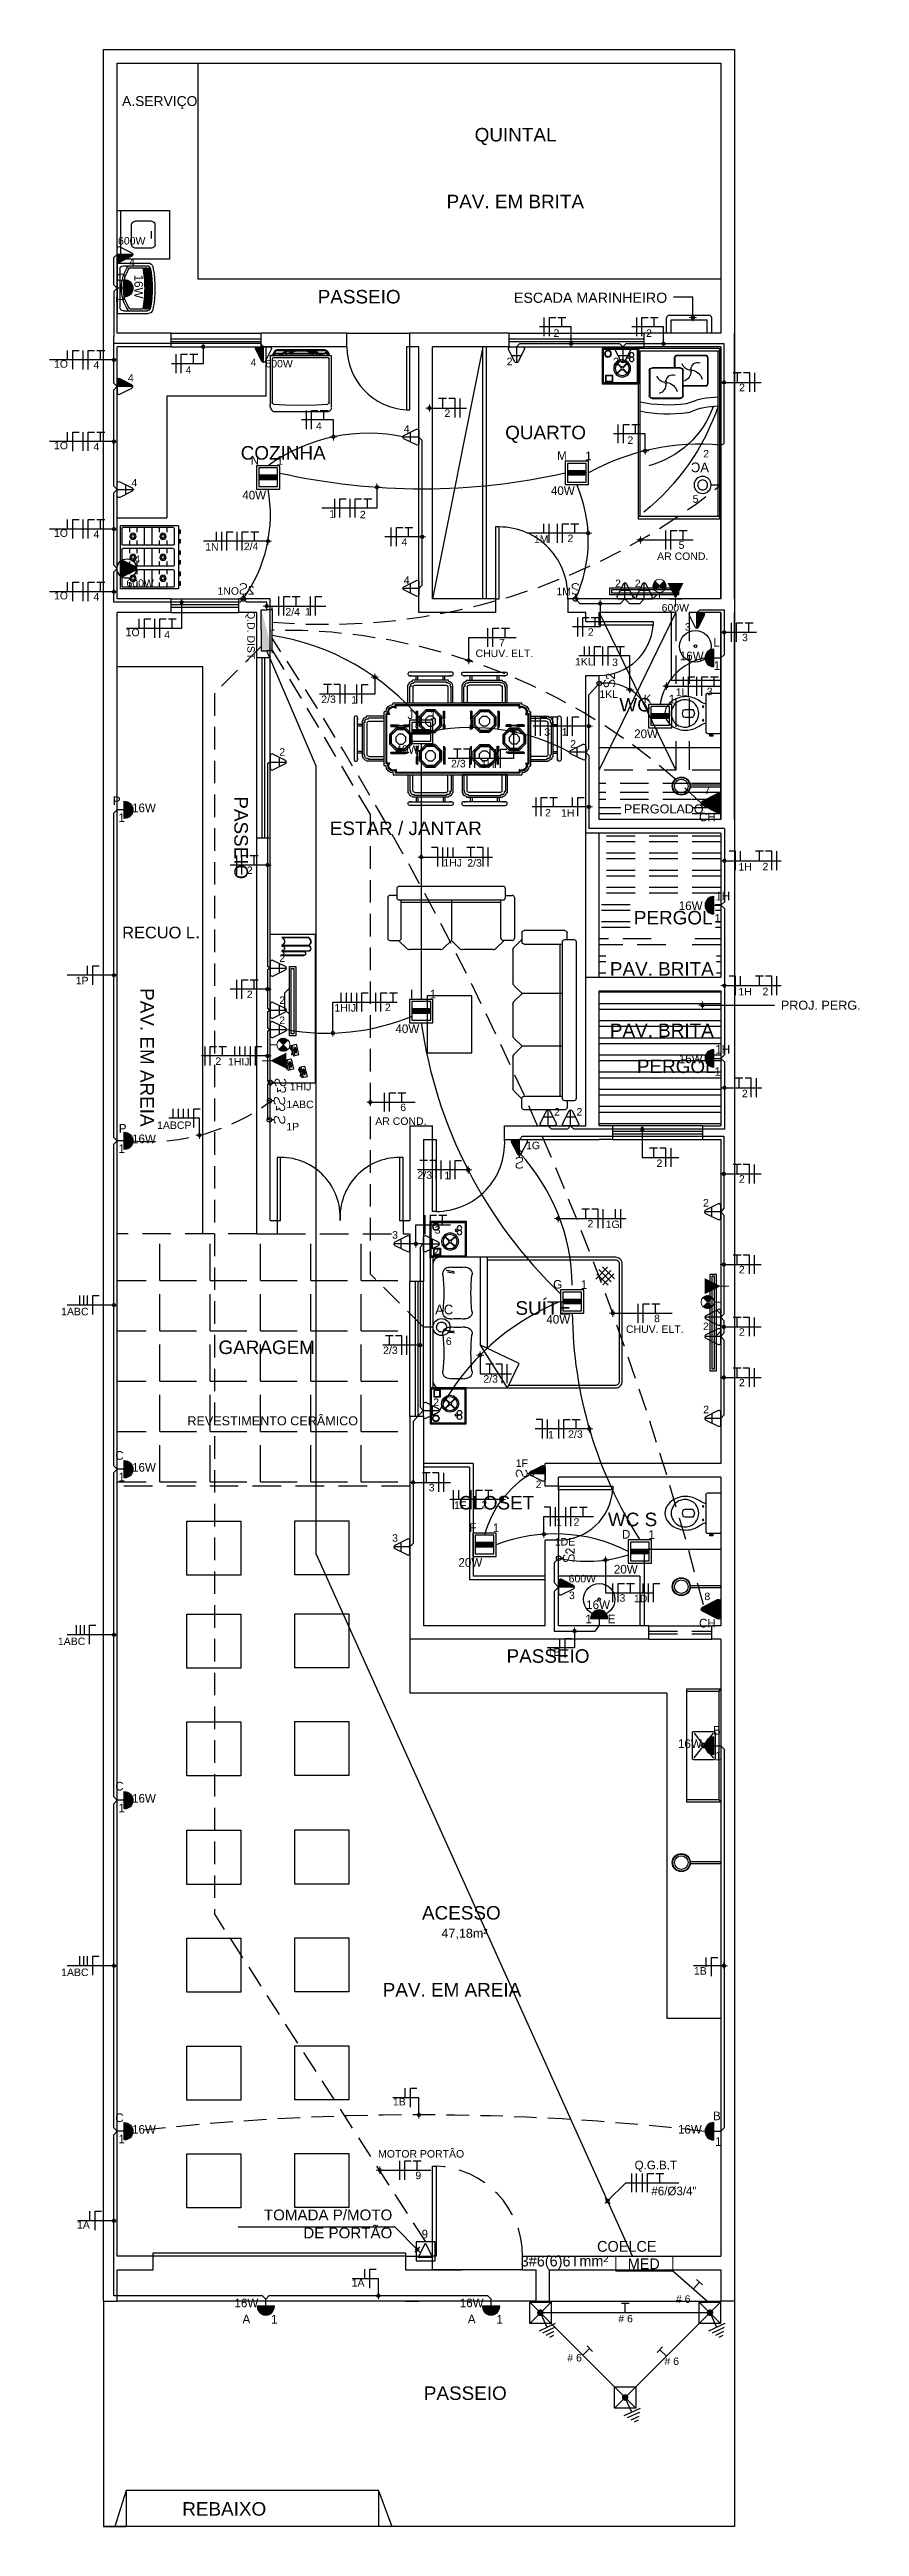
# Model space of a CAD drawing. Header units: millimetres. Extents: x -260 to 5539, y -1903 to 1459.
# Drawn here: x 2390.08 to 2399.07, y 705.64 to 733.14 of the extents above; entities that cross this region are included whole.
import ezdxf
from ezdxf.enums import TextEntityAlignment as Align

# ---------------------------------------------------------------- set-up
doc = ezdxf.new("R2010")
doc.units = ezdxf.units.MM
doc.linetypes.add('HIDDEN', pattern=[9.525, 6.35, -3.175])
doc.linetypes.add('HIDDEN2', pattern=[0.1875, 0.125, -0.0625])
for name, color, linetype in [('-HIDRO', 8, 'Continuous'), ('050', 7, 'Continuous'), ('CABO-ILUM', 3, 'Continuous'), ('CABO.ILUMI.SOLO', 6, 'Continuous'), ('ELÉTRICO', 8, 'Continuous'), ('ESQUADRIA', 2, 'Continuous'), ('FIACAO', 1, 'Continuous'), ("LINHA - PROJETU'S", 1, 'Continuous'), ('LUMINO', 4, 'Continuous'), ('PAR-W', 7, 'Continuous'), ('PONTOS_ELETRICOS', 2, 'Continuous'), ('TOMADAS', 10, 'Continuous'), ('TUB. AEREA', 5, 'Continuous')]:
    doc.layers.add(name, color=color, linetype=linetype)
doc.layers.add('COTAS', color=53, linetype='Continuous', lineweight=9)
doc.layers.add('LEGENDA', color=7, linetype='Continuous', lineweight=0)
doc.styles.add('ARIAL', font='arial.ttf', dxfattribs={"height": 2})
doc.styles.add('CARIMBO_DADOS', font='arial.ttf', dxfattribs={"height": 0.1})
doc.styles.add('CENTURY', font='GOTHIC.TTF')
doc.styles.add('INTERRUPTOR', font='romant', dxfattribs={"height": 0.6})
doc.linetypes.add('CABO50ESC100', pattern='A,0.4,-0.2,["+",Standard,S=0.2,R=0,X=-0.0666,Y=-0.1],-0.2', length=0.8)
doc.dimstyles.new('COTAS_EXTERNAS', dxfattribs={"dimtxt": 0.1, "dimasz": 0.01, "dimexe": 0, "dimexo": 0, "dimgap": 0.07, "dimtad": 1, "dimzin": 5, "dimdsep": 46, "dimtxsty": 'CARIMBO_DADOS', "dimblk1": 'CIRCULOS', "dimblk2": 'CIRCULOS', "dimsah": 1, "dimcen": 0, "dimse1": 1, "dimse2": 1, "dimclrd": 8, "dimclre": 8, "dimclrt": 230, "dimadec": 0, "dimazin": 0, "dimtfac": 100, "dimtix": 1, "dimtmove": 2, "dimatfit": 3, "dimldrblk": 'CIRCULOS', "dimfxl": 1, "dimtolj": 1, "dimtzin": 5, "dimarcsym": 0})
doc.dimstyles.get("Standard").update_dxf_attribs({"dimtxt": 0.18, "dimasz": 0.18, "dimexe": 0.18, "dimexo": 0.0625, "dimgap": 0.09, "dimtad": 0, "dimtih": 1, "dimtoh": 1, "dimdec": 4, "dimzin": 0, "dimdsep": 46, "dimtxsty": 'Standard', "dimcen": 0.09, "dimadec": 0, "dimazin": 0, "dimtfac": 1, "dimtdec": 4, "dimtofl": 0, "dimtmove": 0, "dimatfit": 3, "dimfxl": 1, "dimtolj": 1, "dimtzin": 0, "dimarcsym": 0})

msp = doc.modelspace()

# ---------------------------------------------------------------- texts
at = {"layer": '-HIDRO', "attachment_point": 5, "style": 'CARIMBO_DADOS'}
for s, insert, char_height in [('A.SERVIÇO', (2391.302, 732.551), 0.11), ('QUINTAL', (2395.251, 732.174), 0.15), ('PAV. EM BRITA', (2395.248, 731.453), 0.15), ('PASSEIO', (2393.515, 730.395), 0.15), ('QUARTO', (2395.584, 728.868), 0.15), ('COZINHA', (2392.672, 728.661), 0.15), ('WC', (2396.577, 725.865), 0.15), ('ESTAR / JANTAR', (2394.033, 724.493), 0.15), ('PERGOL', (2397, 723.501), 0.15), ('{\\H0.86667x;RECUO L}.', (2391.319, 723.346), 0.15), ('PAV. BRITA', (2396.874, 722.933), 0.15), ('PAV. BRITA', (2396.874, 722.25), 0.15), ('PERGOL', (2397.034, 721.851), 0.15), ('SUÍTE', (2395.558, 719.167), 0.15), ('GARAGEM ', (2392.489, 718.731), 0.15), ('REVESTIMENTO CERÂMICO', (2392.556, 717.915), 0.1), ('CLOSET', (2395.039, 717.005), 0.15), ('WC S', (2396.549, 716.82), 0.15), ('PASSEIO', (2395.611, 715.303), 0.15), ('ACESSO', (2394.649, 712.452), 0.15), ('47,18m²', (2394.684, 712.217), 0.1), ('PAV. EM AREIA', (2394.545, 711.599), 0.15), ('PASSEIO', (2394.693, 707.119), 0.15), ('REBAIXO', (2392.018, 705.834), 0.15)]:
    msp.add_mtext(s, dxfattribs=dict(at, insert=insert, char_height=char_height))
at = {"layer": '-HIDRO', "style": 'CARIMBO_DADOS'}
for s, insert, char_height, width, attachment_point in [('\\A1;ESCADA MARINHEIRO', (2396.934, 730.441), 0.113, 1.7403, 3), ('PERGOLADO', (2396.453, 724.759), 0.1, 1.39547, 1)]:
    msp.add_mtext(s, dxfattribs=dict(at, insert=insert, char_height=char_height, width=width, attachment_point=attachment_point))
at = {"layer": '-HIDRO', "char_height": 0.15, "attachment_point": 5, "rotation": 270, "style": 'CARIMBO_DADOS'}
for s, insert in [('PASSEIO', (2392.204, 724.389)), ('PAV. EM AREIA', (2391.163, 721.951))]:
    msp.add_mtext(s, dxfattribs=dict(at, insert=insert))
at = {"layer": '-HIDRO', "ltscale": 0.05, "insert": (2398.195, 722.58), "char_height": 0.1, "attachment_point": 1, "style": 'CARIMBO_DADOS'}
msp.add_mtext('PROJ. PERG.', dxfattribs=at)
at = {"layer": 'COTAS', "lineweight": 20, "insert": (2393.883, 709.159), "char_height": 0.12, "width": 1.69451, "attachment_point": 3, "style": 'ARIAL'}
msp.add_mtext('TOMADA P/MOTO DE PORTÃO', dxfattribs=at)
at = {"layer": 'ESQUADRIA', "lineweight": 20, "style": 'CENTURY'}
for s, p in [('O', (2390.825, 730.66)), ('16W', (2391.021, 730.641)), ('1', (2390.815, 730.402))]:
    msp.add_text(s, height=0.096, rotation=270, dxfattribs=at).set_placement(p)
for s, height, p in [('N', 0.096, (2392.311, 728.533, 98.078)), ('1', 0.096, (2392.599, 728.53, 98.078)), ('M', 0.096, (2395.712, 728.583, 98.078)), ('1', 0.096, (2396.024, 728.58, 98.078)), ('40W', 0.096, (2392.218, 728.145, 98.078)), ('40W', 0.096, (2395.643, 728.195, 98.078)), ('L', 0.096, (2397.446, 726.51)), ('16W', 0.096, (2397.074, 726.36)), ('1', 0.096, (2397.45, 726.252)), ('J', 0.096, (2394.052, 725.708, 98.078)), ('1', 0.096, (2394.299, 725.705, 98.078)), ('K', 0.096, (2396.672, 725.883, 98.078)), ('1', 0.096, (2396.949, 725.88, 98.078)), ('20W', 0.096, (2396.567, 725.495, 98.078)), ('40W', 0.096, (2393.918, 725.32, 98.078)), ('P', 0.096, (2390.782, 724.752)), ('1', 0.096, (2390.845, 724.565)), ('16W', 0.096, (2390.995, 724.673)), ('CH', 0.096, (2397.287, 724.571)), ('16W', 0.096, (2397.062, 723.586)), ('1', 0.096, (2397.457, 723.446)), ('1H', 0.096, (2397.468, 723.693)), ('I', 0.096, (2394.08, 722.608, 98.078)), ('1', 0.096, (2394.299, 722.605, 98.078)), ('40W', 0.096, (2393.918, 722.22, 98.078)), ('16W', 0.096, (2397.062, 721.886)), ('1H', 0.096, (2397.468, 721.993)), ('1', 0.096, (2397.457, 721.746)), ('P', 0.096, (2390.848, 721.115)), ('16W', 0.096, (2390.995, 720.998)), ('1', 0.096, (2390.845, 720.89)), ('G', 0.096, (2395.668, 719.383, 98.078)), ('1', 0.096, (2395.974, 719.38, 98.078)), ('40W', 0.096, (2395.593, 718.995, 98.078)), ('C', 0.096, (2390.809, 717.483)), ('1', 0.096, (2390.845, 717.244)), ('16W', 0.096, (2390.995, 717.351)), ('F', 0.096, (2394.739, 716.683, 98.078)), ('1', 0.096, (2394.999, 716.68, 98.078)), ('D', 0.096, (2396.431, 716.608, 98.078)), ('1', 0.096, (2396.724, 716.605, 98.078)), ('20W', 0.096, (2394.617, 716.295, 98.078)), ('20W', 0.096, (2396.342, 716.22, 98.078)), ('16W', 0.096, (2396.035, 715.826)), ('1', 0.096, (2396.025, 715.666)), ('E', 0.096, (2396.274, 715.667)), ('CH', 0.096, (2397.287, 715.621)), ('B', 0.096, (2397.442, 714.432)), ('16W', 0.096, (2397.053, 714.282)), ('1', 0.096, (2397.466, 714.147)), ('C', 0.096, (2390.809, 713.811)), ('1', 0.096, (2390.845, 713.569)), ('16W', 0.096, (2390.995, 713.676)), ('C', 0.096, (2390.809, 710.13)), ('16W', 0.096, (2390.995, 710.001)), ('16W', 0.096, (2397.053, 710.001)), ('B', 0.096, (2397.442, 710.151)), ('1', 0.096, (2390.845, 709.894)), ('1', 0.096, (2397.466, 709.866)), ('Q.G.B.T', 0.096, (2396.572, 709.605, 98.078)), ('#6/%%C3/4"', 0.096, (2396.758, 709.317)), ('9', 0.096, (2394.208, 708.839, 98.078)), ('COELCE', 0.12, (2396.155, 708.69, 0)), (' 3#6(6)6Tmm² ', 0.12, (2395.263, 708.527, 0)), ('16W', 0.096, (2392.132, 708.074)), ('16W', 0.096, (2394.632, 708.074)), ('A', 0.096, (2392.221, 707.895)), ('1', 0.096, (2392.537, 707.892)), ('A', 0.096, (2394.721, 707.895)), ('1', 0.096, (2395.038, 707.892))]:
    msp.add_text(s, height=height, dxfattribs=at).set_placement(p)
at = {"layer": 'LEGENDA', "style": 'ARIAL'}
for s, height, p in [('600W', 0.0832, (2390.839, 730.975)), ('4', 0.0832, (2390.961, 730.738)), ('2', 0.0832, (2395.672, 729.95)), ('2', 0.0832, (2396.699, 729.95)), ('1O', 0.0832, (2390.129, 729.608)), ('4', 0.0832, (2390.567, 729.596)), ('4', 0.0832, (2391.589, 729.54)), ('4', 0.0832, (2392.31, 729.626)), ('600W', 0.0832, (2392.475, 729.611)), ('2', 0.0832, (2395.152, 729.635)), ('2', 0.0832, (2396.333, 729.635)), ('4', 0.0832, (2390.949, 729.453)), ('2', 0.0832, (2397.731, 729.347)), ('2', 0.0832, (2394.461, 729.062)), ('1O', 0.0832, (2390.129, 728.702)), ('4', 0.0832, (2390.567, 728.69)), ('4', 0.0832, (2393.036, 728.918)), ('4', 0.0832, (2394.009, 728.886)), ('2', 0.0832, (2396.493, 728.762)), ('2', 0.0832, (2397.333, 728.611)), ('4', 0.0832, (2390.989, 728.29)), ('1', 0.0832, (2393.183, 727.943)), ('2', 0.0832, (2393.523, 727.936)), ('5', 0.0832, (2397.216, 728.108)), ('1O', 0.0832, (2390.129, 727.73)), ('4', 0.0832, (2390.567, 727.718)), ('1N', 0.0832, (2391.807, 727.577)), ('2/4', 0.0832, (2392.236, 727.583)), ('4', 0.0832, (2393.986, 727.632)), ('1M', 0.0832, (2395.454, 727.665)), ('2', 0.0832, (2395.827, 727.672)), ('5', 0.0832, (2397.06, 727.597)), ('4', 0.0832, (2391.02, 727.44)), ('AR COND.', 0.0832, (2396.822, 727.473)), ('1O', 0.0832, (2390.129, 727.035)), ('4', 0.0832, (2390.567, 727.023)), ('600W', 0.0832, (2390.933, 727.174)), ('1NO', 0.0832, (2391.943, 727.087)), ('4', 0.0832, (2394.009, 727.207)), ('1M', 0.0832, (2395.704, 727.082)), ('2', 0.0832, (2396.356, 727.172)), ('2', 0.0832, (2396.575, 727.172)), ('2/4', 0.0832, (2392.697, 726.856)), ('1', 0.0832, (2392.914, 726.857)), ('600W', 0.0832, (2396.872, 726.901)), ('1O', 0.0832, (2390.924, 726.627)), ('4', 0.0832, (2391.352, 726.602)), ('7', 0.0832, (2395.067, 726.513)), ('2', 0.0832, (2396.053, 726.631)), ('3', 0.0832, (2397.13, 726.688)), ('3', 0.0832, (2397.764, 726.572)), ('CHUV. ELT.', 0.0832, (2394.807, 726.395)), ('1KL', 0.0832, (2395.91, 726.302)), ('3', 0.0832, (2396.322, 726.295)), ('1KL', 0.0832, (2396.181, 725.942)), ('1L', 0.0832, (2397.029, 725.966)), ('3', 0.0832, (2397.372, 725.972)), ('2/3', 0.0832, (2393.095, 725.885)), ('1', 0.0832, (2393.427, 725.879)), ('3', 0.0832, (2395.569, 725.521)), ('1', 0.0832, (2395.764, 725.523)), ('2', 0.0832, (2395.857, 725.389)), ('2', 0.0832, (2392.629, 725.3)), ('2/3', 0.0832, (2394.535, 725.171)), ('1H', 0.0832, (2394.867, 725.165)), ('7', 0.0832, (2397.346, 724.875)), ('2', 0.0832, (2395.578, 724.626)), ('1H', 0.0832, (2395.756, 724.623)), ('1HJ', 0.0832, (2394.449, 724.07)), ('2/3', 0.0832, (2394.715, 724.069)), ('1H', 0.0832, (2397.724, 724.025)), ('2', 0.0832, (2397.991, 724.028)), ('2', 0.0832, (2392.269, 723.987)), ('2', 0.0832, (2392.629, 723.011)), ('1P', 0.0832, (2390.37, 722.762)), ('1H', 0.0832, (2397.724, 722.639)), ('2', 0.0832, (2397.991, 722.641)), ('2', 0.0832, (2392.268, 722.609)), ('2', 0.0832, (2392.629, 722.544)), ('1HIJ', 0.0832, (2393.241, 722.459)), ('2', 0.0832, (2393.801, 722.465)), ('2', 0.0832, (2392.629, 722.321)), ('2', 0.0832, (2391.92, 721.867)), ('1HIJ', 0.0832, (2392.06, 721.861)), ('1HIJ', 0.0832, (2392.746, 721.583)), ('1ABC', 0.0832, (2392.707, 721.387)), ('6', 0.0832, (2393.971, 721.354)), ('2', 0.0832, (2397.763, 721.508)), ('1ABCP', 0.0832, (2391.273, 721.156)), ('1P', 0.0832, (2392.707, 721.14)), ('AR COND.', 0.0832, (2393.694, 721.201)), ('1G', 0.0832, (2395.367, 720.931)), ('2', 0.0832, (2396.815, 720.734)), ('2/3', 0.0832, (2394.162, 720.603)), ('1', 0.0832, (2394.462, 720.597)), ('2', 0.0832, (2397.729, 720.559)), ('2', 0.0832, (2397.331, 720.295)), ('3', 0.0832, (2393.881, 719.939)), ('3', 0.0832, (2394.353, 719.994)), ('2', 0.0832, (2396.049, 720.063)), ('1G', 0.0832, (2396.251, 720.056)), ('2', 0.0832, (2394.337, 719.753)), ('2', 0.0832, (2397.729, 719.553)), ('1ABC', 0.0832, (2390.208, 719.087)), ('CHUV. ELT.', 0.0832, (2396.476, 718.892)), ('8', 0.0832, (2396.788, 719.011)), ('2', 0.0832, (2397.331, 718.923)), ('2', 0.0832, (2397.729, 718.86)), ('2/3', 0.0832, (2393.781, 718.657)), ('6', 0.0832, (2394.477, 718.758)), ('2/3', 0.0832, (2394.894, 718.339)), ('2', 0.0832, (2397.729, 718.299)), ('2', 0.0832, (2394.337, 718.08)), ('2', 0.0832, (2397.333, 718)), ('1', 0.0832, (2395.612, 717.72)), ('2/3', 0.0832, (2395.834, 717.727)), ('1F', 0.0832, (2395.253, 717.404)), ('3', 0.0832, (2394.287, 717.133)), ('2', 0.0832, (2395.474, 717.169)), ('1F', 0.0832, (2394.569, 716.937)), ('2', 0.0832, (2394.871, 716.943)), ('3', 0.0832, (2393.881, 716.573)), ('1', 0.0832, (2395.7, 716.747)), ('2', 0.0832, (2395.894, 716.75)), ('1DE', 0.0832, (2395.686, 716.531)), ('600W', 0.0832, (2395.84, 716.122)), ('3', 0.0832, (2395.843, 715.936)), ('3', 0.0832, (2396.404, 715.907)), ('1D', 0.0832, (2396.564, 715.901)), ('8', 0.0832, (2397.346, 715.925)), ('1ABC', 0.0832, (2390.172, 715.426)), ('1E', 0.0832, (2395.606, 715.306)), ('1ABC', 0.0832, (2390.208, 711.751)), ('1B', 0.0832, (2397.23, 711.767)), ('1B', 0.0832, (2393.89, 710.314)), ('MOTOR PORTÃO', 0.08317, (2393.725, 709.736)), ('9', 0.0832, (2394.139, 709.496)), ('1A', 0.0832, (2390.384, 708.947)), ('1A', 0.0832, (2393.432, 708.304)), ('# 6', 0.0832, (2397.03, 708.123)), ('# 6', 0.0832, (2396.391, 707.906)), ('# 6', 0.0832, (2395.825, 707.472)), ('# 6', 0.0832, (2396.903, 707.433))]:
    msp.add_text(s, height=height, dxfattribs=at).set_placement(p)
for p in [(2395.678, 721.304), (2395.927, 721.304)]:
    msp.add_text('2', height=0.0832, rotation=360, dxfattribs=at).set_placement(p)
at = {"layer": "LINHA - PROJETU'S", "style": 'ARIAL'}
msp.add_text('Q.D. DIST.', height=0.0832, rotation=270, dxfattribs=at).set_placement((2392.274, 726.906))
at = {"layer": 'PONTOS_ELETRICOS', "style": 'INTERRUPTOR', "text_generation_flag": 4}
msp.add_text('S', height=0.12, dxfattribs=at).set_placement((2392.229, 727.152), align=Align.MIDDLE)
msp.add_text('2', height=0.09, rotation=180, dxfattribs=at).set_placement((2392.356, 727.094))
msp.add_text('S', height=0.12, rotation=270, dxfattribs=at).set_placement((2392.631, 721.257), align=Align.MIDDLE)

# ---------------------------------------------------------------- blocks, each defined once
blk = doc.blocks.new('CIRCULOS')
at = {"layer": 'COTAS'}
for p, q in [((-4, 0), (4, 0)), ((0, 4), (0, -4))]:
    blk.add_line(p, q, dxfattribs=at)
for radius in [2, 1]:
    blk.add_circle((0, 0), radius, dxfattribs=at)
blk = doc.blocks.new('Sofá02_2')
at = {"layer": '-HIDRO'}
for p, q in [((0.578, 0), (-0.578, 0)), ((-0.703, -0.125), (-0.703, -0.575)), ((-0.603, -0.1), (-0.678, -0.1)), ((-0.603, -0.025), (-0.603, -0.1)), ((-0.603, -0.1), (-0.603, -0.125)), ((-0.578, -0.15), (0.578, -0.15)), ((-0.553, -0.575), (-0.553, -0.15)), ((-0.553, -0.175), (0.553, -0.175)), ((0.003, -0.15), (0.003, -0.599)), ((0.553, -0.575), (0.553, -0.15)), ((0.603, -0.1), (0.603, -0.025)), ((0.603, -0.125), (0.603, -0.1)), ((0.603, -0.1), (0.678, -0.1)), ((0.703, -0.125), (0.703, -0.575)), ((-0.678, -0.6), (-0.578, -0.6)), ((-0.583, -0.599), (-0.496, -0.685)), ((-0.119, -0.7), (-0.461, -0.7)), ((0.003, -0.599), (-0.084, -0.685)), ((0.003, -0.599), (0.089, -0.685)), ((0.466, -0.7), (0.124, -0.7)), ((0.588, -0.599), (0.501, -0.685)), ((0.678, -0.6), (0.578, -0.6))]:
    blk.add_line(p, q, dxfattribs=at)
for centre, radius, start, end in [((-0.678, -0.125), 0.025, 90, 180), ((-0.578, -0.025), 0.025, 90, 180), ((-0.578, -0.125), 0.025, 180, 270), ((0.578, -0.025), 0.025, 0, 90), ((0.578, -0.125), 0.025, 270, 0), ((0.678, -0.125), 0.025, 0, 90), ((-0.678, -0.575), 0.025, 180, 270), ((-0.578, -0.575), 0.025, 270, 0), ((-0.461, -0.65), 0.05, 225, 270), ((-0.119, -0.65), 0.05, 270, 315), ((0.124, -0.65), 0.05, 225, 270), ((0.466, -0.65), 0.05, 270, 315), ((0.578, -0.575), 0.025, 180, 270), ((0.678, -0.575), 0.025, 270, 0)]:
    blk.add_arc(centre, radius, start, end, dxfattribs=at)
blk = doc.blocks.new('Sofá02_3')
at = {"layer": 'ELÉTRICO'}
for p, q in [((0.87, 0), (-0.87, 0)), ((-0.995, -0.125), (-0.995, -0.575)), ((-0.895, -0.1), (-0.97, -0.1)), ((-0.895, -0.025), (-0.895, -0.1)), ((-0.895, -0.1), (-0.895, -0.125)), ((-0.87, -0.15), (0.87, -0.15)), ((-0.845, -0.575), (-0.845, -0.15)), ((-0.845, -0.175), (0.845, -0.175)), ((-0.29, -0.15), (-0.29, -0.599)), ((0.295, -0.15), (0.295, -0.599)), ((0.845, -0.575), (0.845, -0.15)), ((0.895, -0.1), (0.895, -0.025)), ((0.895, -0.1), (0.97, -0.1)), ((0.895, -0.125), (0.895, -0.1)), ((0.995, -0.125), (0.995, -0.575)), ((-0.97, -0.6), (-0.874, -0.6)), ((-0.874, -0.6), (-0.789, -0.685)), ((-0.874, -0.6), (-0.87, -0.6)), ((-0.411, -0.7), (-0.754, -0.7)), ((-0.29, -0.599), (-0.376, -0.685)), ((-0.29, -0.599), (-0.204, -0.685)), ((0.174, -0.7), (-0.169, -0.7)), ((0.295, -0.599), (0.209, -0.685)), ((0.295, -0.599), (0.381, -0.685)), ((0.774, -0.7), (0.416, -0.7)), ((0.895, -0.6), (0.81, -0.685)), ((0.895, -0.6), (0.87, -0.6)), ((0.97, -0.6), (0.895, -0.6))]:
    blk.add_line(p, q, dxfattribs=at)
for centre, radius, start, end in [((-0.97, -0.125), 0.025, 90, 180), ((-0.87, -0.025), 0.025, 90, 180), ((-0.87, -0.125), 0.025, 180, 270), ((0.87, -0.025), 0.025, 0, 90), ((0.87, -0.125), 0.025, 270, 0), ((0.97, -0.125), 0.025, 0, 90), ((-0.97, -0.575), 0.025, 180, 270), ((-0.87, -0.575), 0.025, 270, 0), ((-0.754, -0.65), 0.05, 225, 270), ((-0.411, -0.65), 0.05, 270, 315), ((-0.169, -0.65), 0.05, 225, 270), ((0.174, -0.65), 0.05, 270, 315), ((0.416, -0.65), 0.05, 225, 270), ((0.774, -0.65), 0.05, 270, 315), ((0.87, -0.575), 0.025, 180, 270), ((0.97, -0.575), 0.025, 270, 0)]:
    blk.add_arc(centre, radius, start, end, dxfattribs=at)
blk = doc.blocks.new('MesaJantar02')
at = {"layer": 'ELÉTRICO'}
for p, q in [((0.609, 0.598), (0.598, 0.598)), ((0.598, 0.398), (0.598, 0.598)), ((0.629, 0.578), (0.618, 0.578)), ((0.618, 0.398), (0.618, 0.578)), ((0.639, 0.698), (0.619, 0.698)), ((0.629, 0.593), (0.629, 0.578)), ((0.649, 0.638), (0.649, 0.648)), ((0.689, 0.648), (0.649, 0.648)), ((0.654, 0.618), (0.669, 0.618)), ((0.654, 0.573), (0.654, 0.398)), ((0.669, 0.618), (0.669, 0.628)), ((1.028, 0.628), (0.669, 0.628)), ((0.674, 0.593), (1.023, 0.593)), ((0.689, 0.648), (0.689, 0.698)), ((0.709, 0.648), (0.689, 0.648)), ((0.709, 0.648), (0.709, 0.698)), ((0.988, 0.648), (0.709, 0.648)), ((0.988, 0.648), (0.988, 0.698)), ((1.008, 0.648), (0.988, 0.648)), ((1.008, 0.648), (1.008, 0.698)), ((1.048, 0.648), (1.008, 0.648)), ((1.028, 0.618), (1.028, 0.628)), ((1.043, 0.618), (1.028, 0.618)), ((1.043, 0.573), (1.043, 0.398)), ((1.048, 0.638), (1.048, 0.648)), ((1.079, 0.698), (1.059, 0.698)), ((1.068, 0.593), (1.068, 0.578)), ((1.068, 0.578), (1.078, 0.578)), ((1.078, 0.398), (1.078, 0.578)), ((1.088, 0.598), (1.098, 0.598)), ((1.098, 0.398), (1.098, 0.598)), ((1.102, 0.717), (1.102, 0.718)), ((1.196, 0.717), (1.196, 0.718)), ((1.21, 0.598), (1.2, 0.598)), ((1.2, 0.398), (1.2, 0.598)), ((1.219, 0.698), (1.239, 0.698)), ((1.23, 0.578), (1.22, 0.578)), ((1.22, 0.398), (1.22, 0.578)), ((1.23, 0.593), (1.23, 0.578)), ((1.25, 0.638), (1.25, 0.648)), ((1.25, 0.648), (1.29, 0.648)), ((1.255, 0.618), (1.27, 0.618)), ((1.255, 0.573), (1.255, 0.398)), ((1.27, 0.618), (1.27, 0.628)), ((1.27, 0.628), (1.629, 0.628)), ((1.624, 0.593), (1.275, 0.593)), ((1.29, 0.648), (1.29, 0.698)), ((1.29, 0.648), (1.31, 0.648)), ((1.31, 0.648), (1.31, 0.698)), ((1.31, 0.648), (1.589, 0.648)), ((1.589, 0.648), (1.589, 0.698)), ((1.589, 0.648), (1.609, 0.648)), ((1.609, 0.648), (1.609, 0.698)), ((1.609, 0.648), (1.649, 0.648)), ((1.629, 0.618), (1.629, 0.628)), ((1.644, 0.618), (1.629, 0.618)), ((1.644, 0.573), (1.644, 0.398)), ((1.649, 0.638), (1.649, 0.648)), ((1.659, 0.698), (1.679, 0.698)), ((1.669, 0.593), (1.669, 0.578)), ((1.669, 0.578), (1.68, 0.578)), ((1.68, 0.398), (1.68, 0.578)), ((1.689, 0.598), (1.7, 0.598)), ((1.7, 0.398), (1.7, 0.598)), ((0.356, 0.298), (0.336, 0.298)), ((0.336, 0.248), (0.336, 0.298)), ((0.379, 0.278), (0.356, 0.278)), ((0.356, -0.282), (0.356, 0.278)), ((0.436, 0.378), (0.436, 0.398)), ((0.598, 0.398), (0.436, 0.398)), ((0.456, 0.355), (0.456, 0.378)), ((1.842, 0.378), (0.456, 0.378)), ((0.466, 0.338), (0.466, 0.368)), ((1.832, 0.368), (0.466, 0.368)), ((1.098, 0.398), (0.598, 0.398)), ((0.598, 0.398), (1.098, 0.398)), ((0.688, 0.3), (0.688, 0.14)), ((0.691, 0.298), (0.691, 0.23)), ((0.692, 0.304), (0.699, 0.304)), ((0.694, 0.301), (0.697, 0.301)), ((0.7, 0.298), (0.7, 0.23)), ((0.703, 0.3), (0.703, 0.104)), ((0.991, 0.3), (0.991, 0.225)), ((0.994, 0.3), (0.994, 0.231)), ((0.995, 0.304), (1.002, 0.304)), ((0.995, 0.301), (1.002, 0.301)), ((1.003, 0.3), (1.003, 0.231)), ((1.006, 0.3), (1.006, 0.225)), ((1.2, 0.398), (1.098, 0.398)), ((1.7, 0.398), (1.2, 0.398)), ((1.7, 0.398), (1.2, 0.398)), ((1.292, 0.3), (1.292, 0.225)), ((1.295, 0.3), (1.295, 0.231)), ((1.303, 0.304), (1.296, 0.304)), ((1.303, 0.301), (1.296, 0.301)), ((1.304, 0.3), (1.304, 0.231)), ((1.307, 0.3), (1.307, 0.225)), ((1.594, 0.3), (1.594, 0.104)), ((1.597, 0.298), (1.597, 0.23)), ((1.605, 0.304), (1.598, 0.304)), ((1.603, 0.301), (1.6, 0.301)), ((1.606, 0.298), (1.606, 0.23)), ((1.609, 0.3), (1.609, 0.14)), ((1.862, 0.398), (1.7, 0.398)), ((1.832, 0.338), (1.832, 0.368)), ((1.842, 0.355), (1.842, 0.378)), ((1.862, 0.378), (1.862, 0.398)), ((1.919, 0.278), (1.942, 0.278)), ((1.942, 0.298), (1.962, 0.298)), ((1.942, -0.282), (1.942, 0.278)), ((1.962, 0.248), (1.962, 0.298)), ((0.021, 0.252), (0.02, 0.252)), ((0.04, 0.228), (0.04, 0.208)), ((0.09, 0.158), (0.04, 0.158)), ((0.09, 0.138), (0.04, 0.138)), ((0.09, 0.198), (0.09, 0.158)), ((0.1, 0.198), (0.09, 0.198)), ((0.09, 0.158), (0.09, 0.138)), ((0.09, 0.138), (0.09, -0.142)), ((0.12, 0.178), (0.11, 0.178)), ((0.11, 0.178), (0.11, -0.182)), ((0.12, 0.193), (0.12, 0.178)), ((0.14, 0.238), (0.14, 0.248)), ((0.34, 0.248), (0.14, 0.248)), ((0.145, 0.218), (0.16, 0.218)), ((0.145, -0.177), (0.145, 0.173)), ((0.16, 0.218), (0.16, 0.228)), ((0.34, 0.228), (0.16, 0.228)), ((0.165, 0.193), (0.34, 0.193)), ((0.336, -0.252), (0.336, 0.248)), ((0.396, 0.268), (0.366, 0.268)), ((0.366, -0.272), (0.366, 0.268)), ((0.409, 0.14), (0.409, 0.147)), ((0.412, 0.14), (0.412, 0.147)), ((0.413, 0.151), (0.488, 0.151)), ((0.413, 0.148), (0.482, 0.148)), ((0.413, 0.139), (0.482, 0.139)), ((0.413, 0.136), (0.488, 0.136)), ((0.485, 0.142), (0.485, 0.145)), ((0.488, 0.151), (0.488, 0.136)), ((0.504, 0.146), (0.544, 0.146)), ((0.504, 0.141), (0.544, 0.141)), ((0.56, 0.154), (0.606, 0.153)), ((0.56, 0.134), (0.606, 0.134)), ((0.564, 0.149), (0.564, 0.149)), ((0.564, 0.144), (0.564, 0.144)), ((0.564, 0.138), (0.564, 0.138)), ((0.567, 0.151), (0.606, 0.151)), ((0.567, 0.148), (0.606, 0.148)), ((0.567, 0.145), (0.606, 0.145)), ((0.567, 0.142), (0.606, 0.142)), ((0.567, 0.139), (0.606, 0.14)), ((0.567, 0.137), (0.606, 0.136)), ((0.609, 0.152), (0.609, 0.152)), ((0.609, 0.147), (0.609, 0.147)), ((0.609, 0.141), (0.609, 0.141)), ((0.609, 0.135), (0.609, 0.135)), ((0.688, 0.224), (0.703, 0.224)), ((0.694, 0.227), (0.697, 0.227)), ((0.988, 0.152), (0.988, 0.107)), ((0.99, 0.104), (0.99, 0.104)), ((1.006, 0.225), (0.991, 0.225)), ((0.991, 0.146), (0.991, 0.107)), ((0.992, 0.149), (0.992, 0.149)), ((0.994, 0.146), (0.994, 0.107)), ((0.995, 0.104), (0.995, 0.104)), ((0.996, 0.209), (0.996, 0.169)), ((0.997, 0.146), (0.996, 0.107)), ((0.997, 0.228), (1, 0.228)), ((0.998, 0.149), (0.998, 0.149)), ((0.999, 0.146), (1, 0.107)), ((1.001, 0.209), (1.001, 0.169)), ((1.001, 0.104), (1.001, 0.104)), ((1.002, 0.146), (1.002, 0.107)), ((1.004, 0.149), (1.004, 0.149)), ((1.005, 0.146), (1.005, 0.107)), ((1.007, 0.104), (1.007, 0.104)), ((1.008, 0.152), (1.008, 0.107)), ((1.29, 0.152), (1.29, 0.107)), ((1.291, 0.104), (1.291, 0.104)), ((1.292, 0.225), (1.307, 0.225)), ((1.293, 0.146), (1.293, 0.107)), ((1.294, 0.149), (1.294, 0.149)), ((1.296, 0.146), (1.296, 0.107)), ((1.297, 0.209), (1.297, 0.169)), ((1.297, 0.104), (1.297, 0.104)), ((1.301, 0.228), (1.298, 0.228)), ((1.299, 0.146), (1.298, 0.107)), ((1.3, 0.149), (1.3, 0.149)), ((1.301, 0.146), (1.302, 0.107)), ((1.302, 0.209), (1.302, 0.169)), ((1.303, 0.104), (1.303, 0.104)), ((1.304, 0.146), (1.304, 0.107)), ((1.306, 0.149), (1.306, 0.149)), ((1.307, 0.146), (1.307, 0.107)), ((1.308, 0.104), (1.308, 0.104)), ((1.31, 0.152), (1.31, 0.107)), ((1.609, 0.224), (1.594, 0.224)), ((1.603, 0.227), (1.6, 0.227)), ((1.689, 0.152), (1.689, 0.152)), ((1.689, 0.147), (1.689, 0.147)), ((1.689, 0.141), (1.689, 0.141)), ((1.689, 0.135), (1.689, 0.135)), ((1.738, 0.154), (1.692, 0.153)), ((1.731, 0.151), (1.692, 0.151)), ((1.731, 0.148), (1.692, 0.148)), ((1.731, 0.145), (1.692, 0.145)), ((1.731, 0.142), (1.692, 0.142)), ((1.731, 0.139), (1.692, 0.14)), ((1.731, 0.137), (1.692, 0.136)), ((1.738, 0.134), (1.692, 0.134)), ((1.734, 0.149), (1.734, 0.149)), ((1.734, 0.144), (1.734, 0.144)), ((1.734, 0.138), (1.734, 0.138)), ((1.794, 0.146), (1.754, 0.146)), ((1.794, 0.141), (1.754, 0.141)), ((1.81, 0.151), (1.81, 0.136)), ((1.885, 0.151), (1.81, 0.151)), ((1.885, 0.136), (1.81, 0.136)), ((1.813, 0.142), (1.813, 0.145)), ((1.885, 0.148), (1.816, 0.148)), ((1.885, 0.139), (1.816, 0.139)), ((1.886, 0.14), (1.886, 0.147)), ((1.889, 0.14), (1.889, 0.147)), ((1.902, 0.268), (1.932, 0.268)), ((1.932, -0.272), (1.932, 0.268)), ((1.962, 0.248), (2.158, 0.248)), ((1.962, -0.252), (1.962, 0.248)), ((1.962, 0.228), (2.138, 0.228)), ((2.133, 0.193), (1.962, 0.193)), ((2.138, 0.218), (2.138, 0.228)), ((2.153, 0.218), (2.138, 0.218)), ((2.153, -0.177), (2.153, 0.173)), ((2.158, 0.238), (2.158, 0.248)), ((2.178, 0.193), (2.178, 0.178)), ((2.178, 0.178), (2.188, 0.178)), ((2.188, 0.178), (2.188, -0.182)), ((2.198, 0.198), (2.208, 0.198)), ((2.208, 0.198), (2.208, 0.158)), ((2.208, 0.158), (2.208, 0.138)), ((2.208, 0.158), (2.258, 0.158)), ((2.208, 0.138), (2.208, -0.142)), ((2.208, 0.138), (2.258, 0.138)), ((2.258, 0.228), (2.258, 0.208)), ((2.277, 0.252), (2.278, 0.252)), ((0.09, -0.142), (0.04, -0.142)), ((0.09, -0.162), (0.04, -0.162)), ((0.04, -0.212), (0.04, -0.232)), ((0.09, -0.142), (0.09, -0.162)), ((0.09, -0.162), (0.09, -0.202)), ((0.1, -0.202), (0.09, -0.202)), ((0.12, -0.182), (0.11, -0.182)), ((0.12, -0.197), (0.12, -0.182)), ((0.14, -0.242), (0.14, -0.252)), ((0.34, -0.252), (0.14, -0.252)), ((0.145, -0.222), (0.16, -0.222)), ((0.16, -0.222), (0.16, -0.232)), ((0.34, -0.232), (0.16, -0.232)), ((0.165, -0.197), (0.34, -0.197)), ((0.336, -0.302), (0.336, -0.252)), ((0.396, -0.272), (0.366, -0.272)), ((0.409, -0.162), (0.409, -0.155)), ((0.412, -0.16), (0.412, -0.157)), ((0.413, -0.151), (0.609, -0.151)), ((0.413, -0.166), (0.573, -0.166)), ((0.415, -0.154), (0.483, -0.154)), ((0.415, -0.163), (0.483, -0.163)), ((0.486, -0.16), (0.486, -0.157)), ((0.489, -0.166), (0.489, -0.151)), ((0.691, -0.133), (0.692, -0.087)), ((0.693, -0.084), (0.693, -0.084)), ((0.694, -0.127), (0.694, -0.087)), ((0.694, -0.28), (0.694, -0.206)), ((0.694, -0.206), (0.709, -0.206)), ((0.696, -0.129), (0.696, -0.129)), ((0.697, -0.127), (0.697, -0.087)), ((0.697, -0.28), (0.697, -0.212)), ((0.698, -0.084), (0.698, -0.084)), ((0.699, -0.189), (0.699, -0.149)), ((0.7, -0.127), (0.7, -0.087)), ((0.703, -0.209), (0.7, -0.209)), ((0.701, -0.129), (0.701, -0.129)), ((0.703, -0.127), (0.703, -0.087)), ((0.704, -0.084), (0.704, -0.084)), ((0.704, -0.189), (0.704, -0.149)), ((0.706, -0.127), (0.705, -0.087)), ((0.706, -0.28), (0.706, -0.212)), ((0.707, -0.129), (0.707, -0.129)), ((0.708, -0.127), (0.709, -0.087)), ((0.709, -0.28), (0.709, -0.206)), ((0.71, -0.084), (0.71, -0.084)), ((0.711, -0.133), (0.711, -0.087)), ((0.996, -0.28), (0.996, -0.084)), ((1.011, -0.204), (0.996, -0.204)), ((0.999, -0.278), (0.999, -0.21)), ((1.005, -0.207), (1.002, -0.207)), ((1.008, -0.278), (1.008, -0.21)), ((1.011, -0.28), (1.011, -0.12)), ((1.287, -0.28), (1.287, -0.12)), ((1.287, -0.204), (1.302, -0.204)), ((1.29, -0.278), (1.29, -0.21)), ((1.293, -0.207), (1.296, -0.207)), ((1.299, -0.278), (1.299, -0.21)), ((1.302, -0.28), (1.302, -0.084)), ((1.587, -0.133), (1.587, -0.087)), ((1.588, -0.084), (1.588, -0.084)), ((1.59, -0.127), (1.589, -0.087)), ((1.589, -0.28), (1.589, -0.206)), ((1.604, -0.206), (1.589, -0.206)), ((1.591, -0.129), (1.591, -0.129)), ((1.592, -0.127), (1.593, -0.087)), ((1.592, -0.28), (1.592, -0.212)), ((1.594, -0.084), (1.594, -0.084)), ((1.594, -0.189), (1.594, -0.149)), ((1.595, -0.127), (1.595, -0.087)), ((1.595, -0.209), (1.598, -0.209)), ((1.597, -0.129), (1.597, -0.129)), ((1.598, -0.127), (1.598, -0.087)), ((1.599, -0.189), (1.599, -0.149)), ((1.6, -0.084), (1.6, -0.084)), ((1.601, -0.127), (1.601, -0.087)), ((1.601, -0.28), (1.601, -0.212)), ((1.602, -0.129), (1.602, -0.129)), ((1.604, -0.127), (1.604, -0.087)), ((1.604, -0.28), (1.604, -0.206)), ((1.605, -0.084), (1.605, -0.084)), ((1.607, -0.133), (1.606, -0.087)), ((1.885, -0.151), (1.689, -0.151)), ((1.885, -0.166), (1.725, -0.166)), ((1.809, -0.166), (1.809, -0.151)), ((1.812, -0.16), (1.812, -0.157)), ((1.883, -0.154), (1.815, -0.154)), ((1.883, -0.163), (1.815, -0.163)), ((1.886, -0.16), (1.886, -0.157)), ((1.889, -0.162), (1.889, -0.155)), ((1.902, -0.272), (1.932, -0.272)), ((2.133, -0.197), (1.962, -0.197)), ((1.962, -0.232), (2.138, -0.232)), ((1.962, -0.302), (1.962, -0.252)), ((1.962, -0.252), (2.158, -0.252)), ((2.138, -0.222), (2.138, -0.232)), ((2.153, -0.222), (2.138, -0.222)), ((2.158, -0.242), (2.158, -0.252)), ((2.178, -0.182), (2.188, -0.182)), ((2.178, -0.197), (2.178, -0.182)), ((2.198, -0.202), (2.208, -0.202)), ((2.208, -0.142), (2.208, -0.162)), ((2.208, -0.142), (2.258, -0.142)), ((2.208, -0.162), (2.208, -0.202)), ((2.208, -0.162), (2.258, -0.162)), ((2.258, -0.212), (2.258, -0.232)), ((0.356, -0.302), (0.336, -0.302)), ((0.379, -0.282), (0.356, -0.282)), ((0.436, -0.382), (0.436, -0.402)), ((0.598, -0.402), (0.436, -0.402)), ((0.456, -0.359), (0.456, -0.382)), ((1.842, -0.382), (0.456, -0.382)), ((0.466, -0.342), (0.466, -0.372)), ((1.832, -0.372), (0.466, -0.372)), ((0.598, -0.402), (0.598, -0.602)), ((0.598, -0.402), (1.098, -0.402)), ((1.098, -0.402), (0.598, -0.402)), ((0.618, -0.402), (0.618, -0.582)), ((0.654, -0.577), (0.654, -0.402)), ((0.705, -0.281), (0.698, -0.281)), ((0.705, -0.284), (0.698, -0.284)), ((1.007, -0.284), (1, -0.284)), ((1.005, -0.281), (1.002, -0.281)), ((1.043, -0.577), (1.043, -0.402)), ((1.078, -0.402), (1.078, -0.582)), ((1.098, -0.402), (1.098, -0.602)), ((1.2, -0.402), (1.098, -0.402)), ((1.2, -0.402), (1.2, -0.602)), ((1.7, -0.402), (1.2, -0.402)), ((1.7, -0.402), (1.2, -0.402)), ((1.22, -0.402), (1.22, -0.582)), ((1.255, -0.577), (1.255, -0.402)), ((1.291, -0.284), (1.298, -0.284)), ((1.293, -0.281), (1.296, -0.281)), ((1.593, -0.281), (1.6, -0.281)), ((1.593, -0.284), (1.6, -0.284)), ((1.644, -0.577), (1.644, -0.402)), ((1.68, -0.402), (1.68, -0.582)), ((1.7, -0.402), (1.7, -0.602)), ((1.862, -0.402), (1.7, -0.402)), ((1.832, -0.342), (1.832, -0.372)), ((1.842, -0.359), (1.842, -0.382)), ((1.862, -0.382), (1.862, -0.402)), ((1.919, -0.282), (1.942, -0.282)), ((1.942, -0.302), (1.962, -0.302)), ((0.609, -0.602), (0.598, -0.602)), ((0.629, -0.582), (0.618, -0.582)), ((0.639, -0.702), (0.619, -0.702)), ((0.629, -0.597), (0.629, -0.582)), ((0.649, -0.642), (0.649, -0.652)), ((0.689, -0.652), (0.649, -0.652)), ((0.654, -0.622), (0.669, -0.622)), ((0.669, -0.622), (0.669, -0.632)), ((1.028, -0.632), (0.669, -0.632)), ((0.674, -0.597), (1.023, -0.597)), ((0.709, -0.652), (0.689, -0.652)), ((0.689, -0.652), (0.689, -0.702)), ((0.709, -0.652), (0.709, -0.702)), ((0.988, -0.652), (0.709, -0.652)), ((1.008, -0.652), (0.988, -0.652)), ((0.988, -0.652), (0.988, -0.702)), ((1.008, -0.652), (1.008, -0.702)), ((1.048, -0.652), (1.008, -0.652)), ((1.028, -0.622), (1.028, -0.632)), ((1.043, -0.622), (1.028, -0.622)), ((1.048, -0.642), (1.048, -0.652)), ((1.079, -0.702), (1.059, -0.702)), ((1.068, -0.582), (1.078, -0.582)), ((1.068, -0.597), (1.068, -0.582)), ((1.088, -0.602), (1.098, -0.602)), ((1.102, -0.721), (1.102, -0.722)), ((1.196, -0.721), (1.196, -0.722)), ((1.21, -0.602), (1.2, -0.602)), ((1.219, -0.702), (1.239, -0.702)), ((1.23, -0.582), (1.22, -0.582)), ((1.23, -0.597), (1.23, -0.582)), ((1.25, -0.642), (1.25, -0.652)), ((1.25, -0.652), (1.29, -0.652)), ((1.255, -0.622), (1.27, -0.622)), ((1.27, -0.622), (1.27, -0.632)), ((1.27, -0.632), (1.629, -0.632)), ((1.624, -0.597), (1.275, -0.597)), ((1.29, -0.652), (1.31, -0.652)), ((1.29, -0.652), (1.29, -0.702)), ((1.31, -0.652), (1.31, -0.702)), ((1.31, -0.652), (1.589, -0.652)), ((1.589, -0.652), (1.589, -0.702)), ((1.589, -0.652), (1.609, -0.652)), ((1.609, -0.652), (1.649, -0.652)), ((1.609, -0.652), (1.609, -0.702)), ((1.644, -0.622), (1.629, -0.622)), ((1.629, -0.622), (1.629, -0.632)), ((1.649, -0.642), (1.649, -0.652)), ((1.659, -0.702), (1.679, -0.702)), ((1.669, -0.582), (1.68, -0.582)), ((1.669, -0.597), (1.669, -0.582)), ((1.689, -0.602), (1.7, -0.602))]:
    blk.add_line(p, q, dxfattribs=at)
for points in [[(1.082, 0.738), (0.618, 0.738, 0.414214), (0.598, 0.718), (0.598, 0.717, 0.414214), (0.617, 0.698), (0.689, 0.698, 0.414214)], [(0.689, 0.698), (0.709, 0.698, 0.414214)], [(0.709, 0.698), (0.988, 0.698, 0.414214)], [(0.988, 0.698), (1.008, 0.698, 0.414214)], [(1.008, 0.698), (1.083, 0.698, 0.414214), (1.102, 0.717)], [(1.102, 0.718, 0.414214), (1.082, 0.738, 0.414214)], [(1.196, 0.718, -0.414214), (1.216, 0.738, -0.414214)], [(1.29, 0.698), (1.215, 0.698, -0.414214), (1.196, 0.717)], [(1.216, 0.738), (1.68, 0.738, -0.414214), (1.7, 0.718), (1.7, 0.717, -0.414214), (1.681, 0.698), (1.609, 0.698, -0.414214)], [(1.31, 0.698), (1.29, 0.698, -0.414214)], [(1.589, 0.698), (1.31, 0.698, -0.414214)], [(1.609, 0.698), (1.589, 0.698, -0.414214)], [(0.02, 0.252, 0.414214), (0, 0.232, 0.414214)], [(0, 0.232), (0, -0.232, 0.414214), (0.02, -0.252), (0.021, -0.252, 0.414214), (0.04, -0.233), (0.04, -0.162, 0.414214)], [(0.04, 0.158), (0.04, 0.233, 0.414214), (0.021, 0.252)], [(0.04, 0.138), (0.04, 0.158, 0.414214)], [(0.04, -0.142), (0.04, 0.138, 0.414214)], [(2.258, 0.158), (2.258, 0.233, -0.414214), (2.277, 0.252)], [(2.298, 0.232), (2.298, -0.232, -0.414214), (2.278, -0.252), (2.277, -0.252, -0.414214), (2.258, -0.233), (2.258, -0.162, -0.414214)], [(2.258, 0.138), (2.258, 0.158, -0.414214)], [(2.258, -0.142), (2.258, 0.138, -0.414214)], [(2.278, 0.252, -0.414214), (2.298, 0.232, -0.414214)], [(0.04, -0.162), (0.04, -0.142, 0.414214)], [(2.258, -0.162), (2.258, -0.142, -0.414214)], [(1.082, -0.742), (0.618, -0.742, -0.414214), (0.598, -0.722), (0.598, -0.721, -0.414214), (0.617, -0.702), (0.689, -0.702, -0.414214)], [(0.689, -0.702), (0.709, -0.702, -0.414214)], [(0.709, -0.702), (0.988, -0.702, -0.414214)], [(0.988, -0.702), (1.008, -0.702, -0.414214)], [(1.008, -0.702), (1.083, -0.702, -0.414214), (1.102, -0.721)], [(1.102, -0.722, -0.414214), (1.082, -0.742, -0.414214)], [(1.29, -0.702), (1.215, -0.702, 0.414214), (1.196, -0.721)], [(1.196, -0.722, 0.414214), (1.216, -0.742, 0.414214)], [(1.216, -0.742), (1.68, -0.742, 0.414214), (1.7, -0.722), (1.7, -0.721, 0.414214), (1.681, -0.702), (1.609, -0.702, 0.414214)], [(1.31, -0.702), (1.29, -0.702, 0.414214)], [(1.589, -0.702), (1.31, -0.702, 0.414214)], [(1.609, -0.702), (1.589, -0.702, 0.414214)]]:
    blk.add_lwpolyline(points, format="xyb", dxfattribs=at)
for points in [[(0.724, 0.142), (0.797, 0.069), (0.9, 0.069), (0.974, 0.142), (0.974, 0.245), (0.9, 0.319), (0.797, 0.319), (0.724, 0.245)], [(0.739, 0.148), (0.803, 0.084), (0.894, 0.084), (0.959, 0.148), (0.959, 0.239), (0.894, 0.304), (0.803, 0.304), (0.739, 0.239)], [(0.744, 0.15), (0.805, 0.089), (0.892, 0.089), (0.954, 0.15), (0.954, 0.237), (0.892, 0.299), (0.805, 0.299), (0.744, 0.237)], [(1.574, 0.142), (1.501, 0.069), (1.398, 0.069), (1.324, 0.142), (1.324, 0.245), (1.398, 0.319), (1.501, 0.319), (1.574, 0.245)], [(1.559, 0.148), (1.495, 0.084), (1.404, 0.084), (1.339, 0.148), (1.339, 0.239), (1.404, 0.304), (1.495, 0.304), (1.559, 0.239)], [(1.554, 0.15), (1.493, 0.089), (1.406, 0.089), (1.344, 0.15), (1.344, 0.237), (1.406, 0.299), (1.493, 0.299), (1.554, 0.237)], [(0.571, -0.131), (0.644, -0.058), (0.644, 0.046), (0.571, 0.119), (0.467, 0.119), (0.394, 0.046), (0.394, -0.058), (0.467, -0.131)], [(0.565, -0.116), (0.629, -0.051), (0.629, 0.04), (0.565, 0.104), (0.474, 0.104), (0.409, 0.04), (0.409, -0.051), (0.474, -0.116)], [(0.563, -0.111), (0.624, -0.049), (0.624, 0.038), (0.563, 0.099), (0.476, 0.099), (0.414, 0.038), (0.414, -0.049), (0.476, -0.111)], [(0.542, -0.061), (0.574, -0.029), (0.574, 0.017), (0.542, 0.049), (0.496, 0.049), (0.464, 0.017), (0.464, -0.029), (0.496, -0.061)], [(0.794, 0.171), (0.826, 0.139), (0.871, 0.139), (0.904, 0.171), (0.904, 0.216), (0.871, 0.249), (0.826, 0.249), (0.794, 0.216)], [(1.504, 0.171), (1.472, 0.139), (1.427, 0.139), (1.394, 0.171), (1.394, 0.216), (1.427, 0.249), (1.472, 0.249), (1.504, 0.216)], [(1.727, -0.131), (1.654, -0.058), (1.654, 0.046), (1.727, 0.119), (1.831, 0.119), (1.904, 0.046), (1.904, -0.058), (1.831, -0.131)], [(1.733, -0.116), (1.669, -0.051), (1.669, 0.04), (1.733, 0.104), (1.824, 0.104), (1.889, 0.04), (1.889, -0.051), (1.824, -0.116)], [(1.735, -0.111), (1.674, -0.049), (1.674, 0.038), (1.735, 0.099), (1.822, 0.099), (1.884, 0.038), (1.884, -0.049), (1.822, -0.111)], [(1.756, -0.061), (1.724, -0.029), (1.724, 0.017), (1.756, 0.049), (1.802, 0.049), (1.834, 0.017), (1.834, -0.029), (1.802, -0.061)], [(0.724, -0.242), (0.797, -0.316), (0.9, -0.316), (0.974, -0.242), (0.974, -0.139), (0.9, -0.066), (0.797, -0.066), (0.724, -0.139)], [(0.739, -0.236), (0.803, -0.301), (0.894, -0.301), (0.959, -0.236), (0.959, -0.145), (0.894, -0.081), (0.803, -0.081), (0.739, -0.145)], [(0.744, -0.234), (0.805, -0.296), (0.892, -0.296), (0.954, -0.234), (0.954, -0.147), (0.892, -0.086), (0.805, -0.086), (0.744, -0.147)], [(0.794, -0.213), (0.826, -0.246), (0.871, -0.246), (0.904, -0.213), (0.904, -0.168), (0.871, -0.136), (0.826, -0.136), (0.794, -0.168)], [(1.574, -0.242), (1.501, -0.316), (1.398, -0.316), (1.324, -0.242), (1.324, -0.139), (1.398, -0.066), (1.501, -0.066), (1.574, -0.139)], [(1.559, -0.236), (1.495, -0.301), (1.404, -0.301), (1.339, -0.236), (1.339, -0.145), (1.404, -0.081), (1.495, -0.081), (1.559, -0.145)], [(1.554, -0.234), (1.493, -0.296), (1.406, -0.296), (1.344, -0.234), (1.344, -0.147), (1.406, -0.086), (1.493, -0.086), (1.554, -0.147)], [(1.504, -0.213), (1.472, -0.246), (1.427, -0.246), (1.394, -0.213), (1.394, -0.168), (1.427, -0.136), (1.472, -0.136), (1.504, -0.168)]]:
    blk.add_lwpolyline(points, close=True, dxfattribs=at)
for centre, radius, start, end in [((0.649, 0.598), 0.04, 90, 180), ((0.654, 0.593), 0.025, 90, 180), ((0.674, 0.573), 0.02, 90, 180), ((1.023, 0.573), 0.02, 0, 90), ((1.043, 0.593), 0.025, 0, 90), ((1.048, 0.598), 0.04, 0, 90), ((1.25, 0.598), 0.04, 90, 180), ((1.255, 0.593), 0.025, 90, 180), ((1.275, 0.573), 0.02, 90, 180), ((1.624, 0.573), 0.02, 0, 90), ((1.644, 0.593), 0.025, 0, 90), ((1.649, 0.598), 0.04, 0, 90), ((0.436, 0.298), 0.08, 90, 180), ((0.436, 0.298), 0.06, 70.5288, 199.4712), ((0.436, 0.298), 0.05, 53.1301, 216.8699), ((0.692, 0.3), 0.004, 90, 180), ((0.694, 0.298), 0.003, 90, 180), ((0.697, 0.298), 0.003, 0, 90), ((0.699, 0.3), 0.004, 0, 90), ((0.995, 0.3), 0.004, 90, 180), ((0.995, 0.3), 0.001, 90, 180), ((1.002, 0.3), 0.004, 360, 90), ((1.002, 0.3), 0.001, 0, 90), ((1.296, 0.3), 0.004, 90, 180), ((1.296, 0.3), 0.001, 90, 180), ((1.303, 0.3), 0.004, 0, 90), ((1.303, 0.3), 0.001, 0, 90), ((1.598, 0.3), 0.004, 90, 180), ((1.6, 0.298), 0.003, 90, 180), ((1.603, 0.298), 0.003, 0, 90), ((1.605, 0.3), 0.004, 360, 90), ((1.862, 0.298), 0.05, 323.1301, 126.8699), ((1.862, 0.298), 0.06, 340.5288, 109.4712), ((1.862, 0.298), 0.08, 0, 90), ((0.14, 0.198), 0.04, 90, 180), ((0.145, 0.193), 0.025, 90, 180), ((0.165, 0.173), 0.02, 90, 180), ((0.413, 0.147), 0.004, 90, 180), ((0.413, 0.14), 0.004, 180, 270), ((0.413, 0.147), 0.001, 90, 180), ((0.413, 0.14), 0.001, 180, 270), ((0.482, 0.145), 0.003, 0, 90), ((0.482, 0.142), 0.003, 270, 0), ((0.488, 0.147), 0.00385, 50.6395, 90), ((0.488, 0.14), 0.00385, 270, 309.3605), ((0.502, 0.165), 0.0187, 230.6395, 276.532), ((0.502, 0.123), 0.0187, 83.468, 129.3605), ((0.535, 0.183), 0.038, 283.8223, 307.3866), ((0.535, 0.104), 0.038, 52.6134, 76.1777), ((0.56, 0.15), 0.00385, 90, 127.3866), ((0.56, 0.138), 0.00385, 232.6134, 270), ((0.567, 0.148), 0.00306, 87.1971, 144.9426), ((0.567, 0.151), 0.00306, 215.0574, 272.8029), ((0.567, 0.142), 0.00306, 87.1971, 144.9426), ((0.567, 0.145), 0.00306, 215.0574, 272.8029), ((0.567, 0.136), 0.00306, 87.1971, 144.9426), ((0.567, 0.14), 0.00306, 215.0574, 272.8029), ((0.607, 0.151), 0.00272, 35.2035, 101.0044), ((0.607, 0.154), 0.00275, 259.8701, 325.3535), ((0.607, 0.145), 0.00272, 35.2035, 101.0044), ((0.607, 0.148), 0.00275, 259.8701, 325.3535), ((0.607, 0.139), 0.00275, 34.6465, 100.1299), ((0.607, 0.142), 0.00273, 259.4333, 325.0763), ((0.607, 0.134), 0.00275, 34.6465, 100.1299), ((0.607, 0.137), 0.00275, 259.8701, 325.3535), ((0.749, 0.144), 0.0603, 183.8032, 221.5035), ((0.694, 0.23), 0.003, 180, 270), ((0.697, 0.23), 0.003, 270, 360), ((0.992, 0.152), 0.00385, 142.6134, 180), ((0.991, 0.106), 0.00275, 169.8701, 235.3535), ((0.959, 0.178), 0.038, 322.6134, 346.1777), ((0.988, 0.106), 0.00275, 304.6465, 10.1299), ((0.994, 0.225), 0.00385, 180, 219.3605), ((0.977, 0.211), 0.0187, 353.468, 39.3605), ((0.994, 0.146), 0.00306, 125.0574, 182.8029), ((0.991, 0.146), 0.00306, 357.1971, 54.9426), ((0.997, 0.231), 0.003, 180, 270), ((0.997, 0.106), 0.00273, 169.4333, 235.0763), ((0.994, 0.106), 0.00275, 304.6465, 10.1299), ((1, 0.146), 0.00306, 125.0574, 182.8029), ((0.996, 0.146), 0.00306, 357.1971, 54.9426), ((1, 0.231), 0.003, 270, 360), ((1.019, 0.211), 0.0187, 140.6395, 186.532), ((1.002, 0.106), 0.00275, 169.8701, 235.3535), ((1.037, 0.178), 0.038, 193.8223, 217.3866), ((0.999, 0.106), 0.00272, 305.2035, 11.0044), ((1.005, 0.146), 0.00306, 125.0574, 182.8029), ((1.002, 0.146), 0.00306, 357.1971, 54.9426), ((1.002, 0.225), 0.00385, 320.6395, 0), ((1.008, 0.106), 0.00275, 169.8701, 235.3535), ((1.004, 0.152), 0.00385, 0, 37.3866), ((1.005, 0.106), 0.00272, 305.2035, 11.0044), ((1.294, 0.152), 0.00385, 142.6134, 180), ((1.293, 0.106), 0.00272, 168.9956, 234.7965), ((1.261, 0.178), 0.038, 322.6134, 346.1777), ((1.29, 0.106), 0.00275, 304.6465, 10.1299), ((1.296, 0.225), 0.00385, 180, 219.3605), ((1.279, 0.211), 0.0187, 353.468, 39.3605), ((1.296, 0.146), 0.00306, 125.0574, 182.8029), ((1.293, 0.146), 0.00306, 357.1971, 54.9426), ((1.298, 0.231), 0.003, 180, 270), ((1.299, 0.106), 0.00272, 168.9956, 234.7965), ((1.296, 0.106), 0.00275, 304.6465, 10.1299), ((1.302, 0.146), 0.00306, 125.0574, 182.8029), ((1.298, 0.146), 0.00306, 357.1971, 54.9426), ((1.301, 0.231), 0.003, 270, 0), ((1.321, 0.211), 0.0187, 140.6395, 186.532), ((1.339, 0.178), 0.038, 193.8223, 217.3866), ((1.304, 0.106), 0.00275, 169.8701, 235.3535), ((1.301, 0.106), 0.00273, 304.9237, 10.5667), ((1.307, 0.146), 0.00306, 125.0574, 182.8029), ((1.304, 0.146), 0.00306, 357.1971, 54.9426), ((1.304, 0.225), 0.00385, 320.6395, 0), ((1.31, 0.106), 0.00275, 169.8701, 235.3535), ((1.307, 0.106), 0.00275, 304.6465, 10.1299), ((1.306, 0.152), 0.00385, 0, 37.3866), ((1.549, 0.144), 0.0603, 318.4965, 356.1968), ((1.6, 0.23), 0.003, 180, 270), ((1.603, 0.23), 0.003, 270, 0), ((1.691, 0.151), 0.00272, 78.9956, 144.7965), ((1.691, 0.154), 0.00275, 214.6465, 280.1299), ((1.691, 0.145), 0.00272, 78.9956, 144.7965), ((1.691, 0.148), 0.00275, 214.6465, 280.1299), ((1.691, 0.139), 0.00275, 79.8701, 145.3535), ((1.691, 0.142), 0.00273, 214.9237, 280.5667), ((1.691, 0.134), 0.00275, 79.8701, 145.3535), ((1.691, 0.137), 0.00275, 214.6465, 280.1299), ((1.731, 0.148), 0.00306, 35.0574, 92.8029), ((1.731, 0.151), 0.00306, 267.1971, 324.9426), ((1.731, 0.142), 0.00306, 35.0574, 92.8029), ((1.731, 0.145), 0.00306, 267.1971, 324.9426), ((1.731, 0.136), 0.00306, 35.0574, 92.8029), ((1.731, 0.14), 0.00306, 267.1971, 324.9426), ((1.738, 0.15), 0.00385, 52.6134, 90), ((1.738, 0.138), 0.00385, 270, 307.3866), ((1.763, 0.183), 0.038, 232.6134, 256.1777), ((1.763, 0.104), 0.038, 103.8223, 127.3866), ((1.796, 0.165), 0.0187, 263.468, 309.3605), ((1.796, 0.123), 0.0187, 50.6395, 96.532), ((1.81, 0.147), 0.00385, 90, 129.3605), ((1.81, 0.14), 0.00385, 230.6395, 270), ((1.816, 0.145), 0.003, 90, 180), ((1.816, 0.142), 0.003, 180, 270), ((1.885, 0.147), 0.004, 0, 90), ((1.885, 0.147), 0.001, 0, 90), ((1.885, 0.14), 0.001, 270, 0), ((1.885, 0.14), 0.004, 270, 0), ((2.133, 0.173), 0.02, 0, 90), ((2.153, 0.193), 0.025, 0, 90), ((2.158, 0.198), 0.04, 0, 90), ((0.14, -0.202), 0.04, 180, 270), ((0.145, -0.197), 0.025, 180, 270), ((0.165, -0.177), 0.02, 180, 270), ((0.436, -0.302), 0.05, 143.1301, 306.8699), ((0.413, -0.155), 0.004, 90, 180), ((0.413, -0.162), 0.004, 180, 270), ((0.415, -0.157), 0.003, 90, 180), ((0.415, -0.16), 0.003, 180, 270), ((0.483, -0.157), 0.003, 0, 90), ((0.483, -0.16), 0.003, 270, 0), ((0.569, -0.106), 0.0603, 273.8032, 311.5035), ((0.695, -0.133), 0.00385, 180, 217.3866), ((0.694, -0.086), 0.00272, 125.2035, 191.0044), ((0.662, -0.158), 0.038, 13.8223, 37.3866), ((0.691, -0.087), 0.00275, 349.8701, 55.3535), ((0.697, -0.127), 0.00306, 177.1971, 234.9426), ((0.698, -0.206), 0.00385, 140.6395, 180), ((0.68, -0.191), 0.0187, 320.6395, 6.532), ((0.694, -0.127), 0.00306, 305.0574, 2.8029), ((0.7, -0.086), 0.00272, 125.2035, 191.0044), ((0.7, -0.212), 0.003, 90, 180), ((0.697, -0.087), 0.00275, 349.8701, 55.3535), ((0.703, -0.127), 0.00306, 177.1971, 234.9426), ((0.7, -0.127), 0.00306, 305.0574, 2.8029), ((0.706, -0.087), 0.00275, 124.6465, 190.1299), ((0.703, -0.212), 0.003, 0, 90), ((0.703, -0.086), 0.00273, 349.4333, 55.0763), ((0.741, -0.158), 0.038, 142.6134, 166.1777), ((0.722, -0.191), 0.0187, 173.468, 219.3605), ((0.709, -0.127), 0.00306, 177.1971, 234.9426), ((0.705, -0.127), 0.00306, 305.0574, 2.8029), ((0.705, -0.206), 0.00385, 0, 39.3605), ((0.711, -0.087), 0.00275, 124.6465, 190.1299), ((0.708, -0.087), 0.00275, 349.8701, 55.3535), ((0.707, -0.133), 0.00385, 322.6134, 0), ((0.951, -0.124), 0.0603, 3.8032, 41.5035), ((1.002, -0.21), 0.003, 90, 180), ((1.005, -0.21), 0.003, 0, 90), ((1.347, -0.124), 0.0603, 138.4965, 176.1968), ((1.293, -0.21), 0.003, 90, 180), ((1.296, -0.21), 0.003, 0, 90), ((1.59, -0.087), 0.00275, 124.6465, 190.1299), ((1.591, -0.133), 0.00385, 180, 217.3866), ((1.587, -0.087), 0.00275, 349.8701, 55.3535), ((1.557, -0.158), 0.038, 13.8223, 37.3866), ((1.593, -0.206), 0.00385, 140.6395, 180), ((1.593, -0.127), 0.00306, 177.1971, 234.9426), ((1.576, -0.191), 0.0187, 320.6395, 6.532), ((1.589, -0.127), 0.00306, 305.0574, 2.8029), ((1.595, -0.212), 0.003, 90, 180), ((1.595, -0.086), 0.00273, 124.9237, 190.5667), ((1.592, -0.087), 0.00275, 349.8701, 55.3535), ((1.598, -0.127), 0.00306, 177.1971, 234.9426), ((1.595, -0.127), 0.00306, 305.0574, 2.8029), ((1.601, -0.087), 0.00275, 124.6465, 190.1299), ((1.598, -0.212), 0.003, 0, 90), ((1.636, -0.158), 0.038, 142.6134, 166.1777), ((1.618, -0.191), 0.0187, 173.468, 219.3605), ((1.598, -0.086), 0.00272, 348.9956, 54.7965), ((1.604, -0.127), 0.00306, 177.1971, 234.9426), ((1.601, -0.127), 0.00306, 305.0574, 2.8029), ((1.6, -0.206), 0.00385, 0, 39.3605), ((1.607, -0.087), 0.00275, 124.6465, 190.1299), ((1.604, -0.086), 0.00272, 348.9956, 54.7965), ((1.603, -0.133), 0.00385, 322.6134, 0), ((1.729, -0.106), 0.0603, 228.4965, 266.1968), ((1.815, -0.157), 0.003, 90, 180), ((1.815, -0.16), 0.003, 180, 270), ((1.862, -0.302), 0.05, 233.1301, 36.8699), ((1.883, -0.157), 0.003, 0, 90), ((1.883, -0.16), 0.003, 270, 0), ((1.885, -0.155), 0.004, 0, 90), ((1.885, -0.162), 0.004, 270, 0), ((2.133, -0.177), 0.02, 270, 0), ((2.153, -0.197), 0.025, 270, 360), ((2.158, -0.202), 0.04, 270, 0), ((0.436, -0.302), 0.08, 180, 270), ((0.436, -0.302), 0.06, 160.5288, 289.4712), ((0.698, -0.28), 0.004, 180, 270), ((0.698, -0.28), 0.001, 180, 270), ((0.705, -0.28), 0.001, 270, 0), ((0.705, -0.28), 0.004, 270, 360), ((1, -0.28), 0.004, 180, 270), ((1.002, -0.278), 0.003, 180, 270), ((1.005, -0.278), 0.003, 270, 0), ((1.007, -0.28), 0.004, 270, 0), ((1.291, -0.28), 0.004, 180, 270), ((1.293, -0.278), 0.003, 180, 270), ((1.296, -0.278), 0.003, 270, 0), ((1.298, -0.28), 0.004, 270, 0), ((1.593, -0.28), 0.004, 180, 270), ((1.593, -0.28), 0.001, 180, 270), ((1.6, -0.28), 0.001, 270, 0), ((1.6, -0.28), 0.004, 270, 0), ((1.862, -0.302), 0.06, 250.5288, 19.4712), ((1.862, -0.302), 0.08, 270, 0), ((0.649, -0.602), 0.04, 180, 270), ((0.654, -0.597), 0.025, 180, 270), ((0.674, -0.577), 0.02, 180, 270), ((1.023, -0.577), 0.02, 270, 0), ((1.043, -0.597), 0.025, 270, 0), ((1.048, -0.602), 0.04, 270, 0), ((1.25, -0.602), 0.04, 180, 270), ((1.255, -0.597), 0.025, 180, 270), ((1.275, -0.577), 0.02, 180, 270), ((1.624, -0.577), 0.02, 270, 0), ((1.644, -0.597), 0.025, 270, 360), ((1.649, -0.602), 0.04, 270, 0)]:
    blk.add_arc(centre, radius, start, end, dxfattribs=at)
blk = doc.blocks.new('CamaCasal03')
at = {"layer": 'ELÉTRICO'}
for p, q in [((0, 0.725), (0.03, 0.725)), ((0, -0.725), (0, 0.725)), ((0.03, -0.725), (0.03, 0.725)), ((0.856, 0.725), (0.556, 0.249)), ((0.856, 0.725), (0.987, 0.455)), ((0.987, 0.455), (0.556, 0.249)), ((0.636, 0.287), (0.636, -0.725)), ((0.556, 0.249), (0.556, -0.725)), ((1.968, -0.614), (1.837, -0.483)), ((1.973, -0.416), (1.849, -0.54)), ((2.009, -0.451), (1.869, -0.591)), ((2.003, -0.579), (1.885, -0.46)), ((2.044, -0.486), (1.91, -0.62)), ((2.039, -0.543), (1.915, -0.419)), ((0, -0.725), (0.03, -0.725))]:
    blk.add_line(p, q, dxfattribs=at)
for points in [[(0.03, 0.65, -0.414214), (0.105, 0.725), (2.055, 0.725, -0.414214), (2.13, 0.65), (2.13, -0.65, -0.414214), (2.055, -0.725), (0.105, -0.725, -0.414214), (0.03, -0.65)], [(0.871, 0.695), (2.055, 0.695, -0.414214), (2.1, 0.65), (2.1, -0.65, -0.414214), (2.055, -0.695), (0.636, -0.695, -0.260729)]]:
    blk.add_lwpolyline(points, format="xyb", dxfattribs=at)
for centre, radius, start, end in [((0.213, 0.548), 0.075, 84.8272, 186.0456), ((0.301, 1.518), 0.899, 264.8272, 275.1728), ((0.389, 0.548), 0.075, 353.9544, 95.1728), ((-1.786, 0.337), 1.936, 353.9544, 6.0456), ((2.388, 0.337), 1.936, 173.9544, 186.0456), ((0.213, 0.125), 0.075, 173.9544, 275.1728), ((0.351, -0.795), 0.899, 95.5534, 101.228), ((0.367, -0.777), 0.899, 96.1446, 101.228), ((0.301, -0.845), 0.899, 84.8272, 95.1728), ((0.389, 0.125), 0.075, 264.8272, 6.0456), ((0.213, -0.116), 0.075, 84.8272, 186.0456), ((-1.786, -0.328), 1.936, 353.9544, 6.0456), ((0.301, 0.854), 0.899, 264.8272, 275.1728), ((0.389, -0.116), 0.075, 353.9544, 95.1728), ((2.388, -0.328), 1.936, 173.9544, 186.0456), ((0.213, -0.54), 0.075, 173.9544, 275.1728), ((0.367, -1.442), 0.899, 96.1446, 101.228), ((0.389, -0.54), 0.075, 264.8272, 6.0456), ((0.351, -1.459), 0.899, 95.5534, 101.228), ((0.301, -1.509), 0.899, 84.8272, 95.1728)]:
    blk.add_arc(centre, radius, start, end, dxfattribs=at)
blk = doc.blocks.new('MesaCanto01')
at = {"layer": 'ELÉTRICO'}
for points in [[(0, -0.4), (0.4, -0.4), (0.4, 0), (0, 0)], [(0.012, -0.388), (0.387, -0.388), (0.387, -0.013), (0.012, -0.013)], [(0.043, -0.095), (0.107, -0.095), (0.107, -0.03), (0.043, -0.03)]]:
    blk.add_lwpolyline(points, close=True, dxfattribs=at)
for points in [[(0.038, -0.1), (0.113, -0.1), (0.113, -0.025), (0.038, -0.025), (0.038, -0.1)], [(0.207, -0.166), (0.163, -0.122)], [(0.163, -0.228), (0.207, -0.184)], [(0.212, -0.162), (0.167, -0.118)], [(0.167, -0.232), (0.212, -0.188)], [(0.229, -0.162), (0.273, -0.118)], [(0.273, -0.232), (0.229, -0.188)], [(0.233, -0.166), (0.278, -0.122)], [(0.278, -0.228), (0.233, -0.184)]]:
    blk.add_lwpolyline(points, dxfattribs=at)
for centre, radius in [((0.22, -0.175), 0.0937), ((0.22, -0.175), 0.0781), ((0.22, -0.175), 0.0156), ((0.325, -0.275), 0.025), ((0.062, -0.338), 0.0375), ((0.062, -0.338), 0.0325), ((0.288, -0.3), 0.0125), ((0.325, -0.325), 0.025)]:
    blk.add_circle(centre, radius, dxfattribs=at)
blk = doc.blocks.new('camaa')
at = {"layer": 'ELÉTRICO'}
for p, q in [((2260.084, 286.523), (2260.084, 285.623)), ((2261.984, 286.523), (2260.084, 286.523)), ((2260.119, 285.623), (2260.119, 286.523)), ((2260.119, 286.508), (2261.949, 286.508)), ((2261.949, 286.523), (2261.949, 285.623)), ((2261.984, 285.623), (2261.984, 286.523)), ((2261.268, 286.174), (2261.274, 286.197)), ((2261.426, 285.774), (2261.426, 286.09)), ((2261.431, 285.774), (2261.431, 286.09)), ((2261.456, 286.12), (2261.735, 286.12)), ((2261.456, 286.115), (2261.735, 286.115)), ((2261.76, 286.09), (2261.76, 285.774)), ((2261.765, 286.09), (2261.765, 285.774)), ((2261.735, 285.749), (2261.456, 285.749)), ((2261.735, 285.744), (2261.456, 285.744)), ((2260.084, 285.623), (2261.984, 285.623)), ((2261.949, 285.638), (2260.119, 285.638))]:
    blk.add_line(p, q, dxfattribs=at)
for points in [[(2261.564, 286.12), (2261.564, 286.367, -0.414214), (2261.594, 286.397), (2261.873, 286.397, -0.414214), (2261.903, 286.367), (2261.903, 286.051, -0.414214), (2261.873, 286.021), (2261.765, 286.021)], [(2261.569, 286.12), (2261.569, 286.367, -0.414214), (2261.594, 286.392), (2261.873, 286.392, -0.414214), (2261.898, 286.367), (2261.898, 286.051, -0.414214), (2261.873, 286.026), (2261.765, 286.026)]]:
    blk.add_lwpolyline(points, format="xyb", dxfattribs=at)
for centre in [(2261.74, 286.205), (2261.602, 285.928)]:
    blk.add_circle(centre, 0.0111, dxfattribs=at)
for centre, radius, start, end in [((2262.184, 284.052), 2.597, 108.9434, 141.1236), ((2261.695, 285.462), 1.055, 109.7055, 164.8879), ((2260.577, 286.51), 0.765, 336.1133, 359.8546), ((2260.577, 286.51), 0.865, 336.2348, 359.8546), ((2261.599, 286.195), 0.142, 8.7114, 73.4297), ((2261.748, 286.282), 0.0769, 272.1442, 20.1463), ((2262.848, 285.951), 1.596, 172.1145, 191.2963), ((2261.297, 286.166), 0.03, 163.9988, 172.1145), ((2261.303, 286.189), 0.03, 156.1133, 163.9988), ((2262.848, 285.951), 1.496, 172.2011, 192.0621), ((2261.396, 286.15), 0.03, 156.2348, 172.2011), ((2261.456, 286.09), 0.03, 90, 180), ((2261.456, 286.09), 0.025, 90, 180), ((2261.462, 285.918), 0.142, 8.7114, 73.4297), ((2261.611, 286.005), 0.0769, 272.1442, 20.1463), ((2261.721, 286.097), 0.108, 85.7662, 162.2456), ((2261.735, 286.09), 0.03, 0, 90), ((2261.735, 286.09), 0.025, 0, 90), ((2261.844, 286.208), 0.106, 187.7057, 251.573), ((2261.456, 285.774), 0.03, 180, 270), ((2261.456, 285.774), 0.025, 180, 270), ((2261.583, 285.82), 0.108, 85.7662, 162.2456), ((2261.707, 285.931), 0.106, 187.7057, 251.573), ((2261.735, 285.774), 0.025, 270, 0), ((2261.735, 285.774), 0.03, 270, 0)]:
    blk.add_arc(centre, radius, start, end, dxfattribs=at)
blk = doc.blocks.new('Bacia01cx')
at = {"layer": 'ELÉTRICO'}
for p, q in [((0.124, -0.237), (0.088, -0.237)), ((0.088, -0.237), (0.088, -0.253)), ((0.088, -0.253), (0.106, -0.253)), ((0.091, -0.225), (0.091, -0.237)), ((0.106, -0.253), (0.124, -0.253)), ((0.121, -0.237), (0.121, -0.225)), ((0.124, -0.253), (0.124, -0.237))]:
    blk.add_line(p, q, dxfattribs=at)
for points in [[(0, 0), (0, -0.207, 0.418036), (0.018, -0.225), (0.143, -0.225, 0.424217), (0.163, -0.207), (0.163, 0.207, 0.430132), (0.143, 0.225), (0.121, 0.225), (0.091, 0.225), (0.018, 0.225, 0.418036), (0, 0.207)], [(0.244, 0, -0.18052), (0.282, 0.1, -0.167158), (0.367, 0.149, -0.1), (0.427, 0.149, -0.096291), (0.477, 0.13, -0.13332), (0.527, 0.081, -0.150886), (0.551, 0, -0.150886), (0.527, -0.081, -0.13332), (0.477, -0.13, -0.096291), (0.427, -0.149, -0.1), (0.367, -0.149, -0.167158), (0.282, -0.1, -0.18052)], [(0.419, 0.03, 0.276984), (0.397, 0.045), (0.312, 0.045, 0.393258), (0.312, -0.045), (0.397, -0.045, 0.276984), (0.419, -0.03, 0.2)]]:
    blk.add_lwpolyline(points, format="xyb", close=True, dxfattribs=at)
blk.add_lwpolyline([(0.163, 0.103), (0.187, 0.111, 0.060779), (0.22, 0.127, -0.06199), (0.277, 0.161, -0.067868), (0.347, 0.183, -0.08648), (0.427, 0.184, -0.085166), (0.507, 0.159, -0.098298), (0.582, 0.1, -0.182004), (0.62, 0, -0.182004), (0.582, -0.1, -0.098298), (0.507, -0.159, -0.085166), (0.427, -0.184, -0.08648), (0.347, -0.183, -0.067868), (0.277, -0.161, -0.06199), (0.22, -0.127, 0.060779), (0.187, -0.111), (0.163, -0.103)], format="xyb", dxfattribs=at)
for centre in [(0.198, 0.075), (0.198, -0.075)]:
    blk.add_circle(centre, 0.0075, dxfattribs=at)
blk = doc.blocks.new('Chuveiro01')
at = {"layer": 'ELÉTRICO'}
for p, q in [((0.01, 0), (-0.01, 0)), ((-0.01, 0), (-0.01, -0.34)), ((0.01, -0.34), (0.01, 0))]:
    blk.add_line(p, q, dxfattribs=at)
for radius in [0.1, 0.095, 0.0758]:
    blk.add_circle((0, -0.439), radius, dxfattribs=at)
blk = doc.blocks.new('MaqLavarRoupas')
at = {"layer": 'ELÉTRICO'}
for p, q in [((-0.27, 0), (-0.27, -0.58)), ((0.27, 0), (-0.27, 0)), ((0.27, -0.58), (0.27, 0)), ((0.27, -0.04), (-0.27, -0.04)), ((-0.15, -0.38), (-0.15, -0.2)), ((0.11, -0.16), (-0.11, -0.16)), ((0.15, -0.38), (0.15, -0.2)), ((0.11, -0.42), (-0.11, -0.42)), ((0.04, -0.38), (-0.04, -0.38)), ((-0.27, -0.58), (0.27, -0.58))]:
    blk.add_line(p, q, dxfattribs=at)
for centre, start, end in [((-0.11, -0.2), 90, 180), ((0.11, -0.2), 0, 90), ((-0.11, -0.38), 180, 270), ((0.11, -0.38), 270, 0)]:
    blk.add_arc(centre, 0.04, start, end, dxfattribs=at)
blk = doc.blocks.new('Tanque02')
at = {"layer": 'ELÉTRICO'}
for p, q in [((-0.28, 0), (0.28, 0)), ((-0.28, 0), (-0.28, -0.346)), ((0.28, 0), (0.28, -0.346)), ((-0.25, -0.07), (-0.25, -0.338)), ((-0.228, -0.141), (-0.228, -0.285)), ((-0.21, -0.03), (0.21, -0.03)), ((0.228, -0.141), (0.228, -0.285)), ((0.25, -0.07), (0.25, -0.338)), ((-0.228, -0.296), (-0.228, -0.303)), ((-0.228, -0.31), (-0.228, -0.317)), ((-0.228, -0.324), (-0.228, -0.331)), ((-0.228, -0.338), (-0.228, -0.346)), ((-0.228, -0.353), (-0.228, -0.36)), ((0.228, -0.296), (0.228, -0.303)), ((0.228, -0.31), (0.228, -0.317)), ((0.228, -0.324), (0.228, -0.331)), ((0.228, -0.338), (0.228, -0.346)), ((0.228, -0.353), (0.228, -0.36))]:
    blk.add_line(p, q, dxfattribs=at)
for radius in [0.0225, 0.011]:
    blk.add_circle((0, -0.144), radius, dxfattribs=at)
for centre, radius, start, end in [((-0.21, -0.07), 0.04, 90, 180), ((-0.012, -0.446), 0.397, 88.2163, 126.789), ((-0.005, -0.458), 0.388, 89.2963, 125.1797), ((0.012, -0.446), 0.397, 53.211, 91.7837), ((0.005, -0.458), 0.388, 54.8203, 90.7037), ((0.21, -0.07), 0.04, 0, 90), ((-0.23, -0.346), 0.05, 180, 258.2868), ((-0.22, -0.338), 0.03, 180, 258.7018), ((0, 0.763), 1.183, 258.2868, 270), ((-0.008, 0.826), 1.132, 258.7978, 270.4155), ((-0.008, 0.822), 1.139, 258.8675, 270.4155), ((-0.008, 0.822), 1.146, 258.9363, 270.4155), ((-0.008, 0.822), 1.153, 259.0043, 270.4155), ((-0.008, 0.822), 1.16, 259.0715, 270.4155), ((-0.008, 0.822), 1.167, 259.1378, 270.4155), ((-0.008, 0.822), 1.174, 259.2033, 270.4155), ((-0.008, 0.822), 1.181, 259.2681, 270.4155), ((-0.008, 0.822), 1.188, 259.3321, 270.4155), ((-0.008, 0.822), 1.195, 259.3953, 270.4155), ((-0.008, 0.822), 1.202, 259.4577, 270.4155), ((0, 0.763), 1.153, 258.7018, 270), ((0.008, 0.822), 1.202, 269.5845, 280.5423), ((0.008, 0.826), 1.132, 269.5845, 281.2022), ((0.008, 0.822), 1.139, 269.5845, 281.1325), ((0.008, 0.822), 1.146, 269.5845, 281.0637), ((0.008, 0.822), 1.153, 269.5845, 280.9957), ((0.008, 0.822), 1.16, 269.5845, 280.9285), ((0.008, 0.822), 1.167, 269.5845, 280.8622), ((0.008, 0.822), 1.174, 269.5845, 280.7967), ((0.008, 0.822), 1.181, 269.5845, 280.7319), ((0.008, 0.822), 1.188, 269.5845, 280.6679), ((0.008, 0.822), 1.195, 269.5845, 280.6047), ((0, 0.763), 1.153, 270, 281.2982), ((0, 0.763), 1.183, 270, 281.7132), ((0.22, -0.338), 0.03, 281.2982, 0), ((0.23, -0.346), 0.05, 281.7132, 0)]:
    blk.add_arc(centre, radius, start, end, dxfattribs=at)
blk = doc.blocks.new('BRA31TDp')
for p, q in [((0.057, 0.739), (0.057, 0.741)), ((0.08, 0.716), (0.081, 0.716)), ((0.18, 0.714), (0.181, 0.716)), ((0.18, 0.708), (0.18, 0.714)), ((0.49, 0.728), (0.484, 0.726)), ((0.492, 0.699), (0.491, 0.701)), ((0.492, 0.698), (0.492, 0.699)), ((0.492, 0.697), (0.492, 0.698)), ((0.493, 0.693), (0.492, 0.697)), ((0.492, 0.695), (0.492, 0.695)), ((0.675, 0.763), (0.67, 0.763)), ((0.68, 0.762), (0.675, 0.763)), ((0.684, 0.761), (0.68, 0.762)), ((0.688, 0.759), (0.684, 0.761)), ((0.692, 0.756), (0.688, 0.759)), ((0.696, 0.752), (0.692, 0.756)), ((0.698, 0.749), (0.696, 0.752)), ((0.702, 0.743), (0.698, 0.749)), ((0.701, 0.745), (0.701, 0.745)), ((0.702, 0.743), (0.723, 0.712)), ((0.754, 0.691), (0.754, 0.103)), ((0, 0.103), (0, 0.063)), ((0, 0.063), (0, 0.062)), ((0, 0.063), (0, 0.063)), ((0, 0.063), (0, 0.06)), ((0.027, 0.112), (0.027, 0.112)), ((0.027, 0.111), (0.027, 0.112)), ((0.19, 0.085), (0.041, 0.095)), ((0.414, 0.082), (0.19, 0.085)), ((0.563, 0.085), (0.414, 0.082)), ((0.712, 0.095), (0.563, 0.085)), ((0.754, 0.103), (0.754, 0.086))]:
    blk.add_line(p, q)
for points in [[(0.002, 0.693), (0.002, 0.693), (0.001, 0.693), (0, 0.693), (0, 0.692), (0, 0.691)], [(0, 0.691), (0, 0.103)], [(0.751, 0.693), (0.001, 0.693)], [(0.053, 0.749), (0.027, 0.712)], [(0.027, 0.712), (0.027, 0.712), (0.027, 0.71), (0.027, 0.709), (0.027, 0.708), (0.028, 0.707), (0.028, 0.707), (0.029, 0.706), (0.031, 0.706), (0.032, 0.707), (0.034, 0.708), (0.034, 0.708), (0.034, 0.708), (0.034, 0.708), (0.034, 0.708), (0.034, 0.708)], [(0.027, 0.112), (0.027, 0.651)], [(0.048, 0.728), (0.034, 0.708)], [(0.711, 0.668), (0.043, 0.668)], [(0.044, 0.699), (0.05, 0.743)], [(0.044, 0.699), (0.044, 0.699), (0.044, 0.698), (0.045, 0.697), (0.046, 0.696), (0.048, 0.696), (0.048, 0.696), (0.05, 0.696), (0.051, 0.697), (0.051, 0.698), (0.051, 0.699)], [(0.051, 0.744), (0.051, 0.744), (0.05, 0.744), (0.05, 0.743), (0.05, 0.743), (0.05, 0.743)], [(0.08, 0.763), (0.08, 0.763), (0.076, 0.763), (0.071, 0.762), (0.067, 0.761), (0.063, 0.758), (0.059, 0.756), (0.056, 0.752), (0.053, 0.749), (0.051, 0.744)], [(0.051, 0.699), (0.057, 0.741)], [(0.058, 0.743), (0.058, 0.743), (0.058, 0.742), (0.057, 0.742), (0.057, 0.741), (0.057, 0.741)], [(0.057, 0.739), (0.057, 0.739), (0.057, 0.735), (0.059, 0.73), (0.061, 0.726), (0.064, 0.723), (0.067, 0.72), (0.071, 0.718), (0.076, 0.717), (0.08, 0.716)], [(0.08, 0.756), (0.08, 0.756), (0.077, 0.755), (0.073, 0.755), (0.07, 0.754), (0.067, 0.752), (0.064, 0.75), (0.062, 0.748), (0.06, 0.745), (0.058, 0.743)], [(0.08, 0.756), (0.08, 0.756), (0.077, 0.755), (0.074, 0.754), (0.071, 0.753), (0.069, 0.751), (0.067, 0.749), (0.066, 0.746), (0.065, 0.743), (0.065, 0.74), (0.065, 0.74), (0.065, 0.736), (0.066, 0.734), (0.067, 0.731), (0.069, 0.728), (0.071, 0.726), (0.074, 0.725), (0.077, 0.724), (0.08, 0.723)], [(0.08, 0.763), (0.67, 0.763)], [(0.67, 0.756), (0.08, 0.756)], [(0.695, 0.723), (0.08, 0.723)], [(0.695, 0.716), (0.081, 0.716)], [(0.141, 0.716), (0.104, 0.693)], [(0.124, 0.693), (0.159, 0.716)], [(0.199, 0.751), (0.154, 0.723)], [(0.17, 0.723), (0.214, 0.752)], [(0.174, 0.716), (0.174, 0.716), (0.173, 0.714), (0.173, 0.712), (0.173, 0.71), (0.173, 0.708)], [(0.173, 0.693), (0.173, 0.708)], [(0.202, 0.737), (0.202, 0.737), (0.198, 0.737), (0.195, 0.736), (0.191, 0.735), (0.188, 0.734), (0.185, 0.732), (0.182, 0.729), (0.179, 0.726), (0.177, 0.723)], [(0.18, 0.693), (0.18, 0.708)], [(0.202, 0.73), (0.202, 0.73), (0.2, 0.73), (0.197, 0.729), (0.195, 0.729), (0.194, 0.728), (0.192, 0.727), (0.19, 0.726), (0.188, 0.725), (0.186, 0.723)], [(0.439, 0.75), (0.439, 0.75), (0.431, 0.75), (0.425, 0.751), (0.418, 0.751), (0.412, 0.751), (0.217, 0.751), (0.211, 0.751), (0.204, 0.75), (0.197, 0.75)], [(0.197, 0.75), (0.197, 0.75), (0.302, 0.749), (0.296, 0.747), (0.29, 0.744), (0.284, 0.742), (0.279, 0.738), (0.274, 0.734), (0.27, 0.729), (0.266, 0.723)], [(0.412, 0.751), (0.199, 0.751)], [(0.202, 0.737), (0.234, 0.737)], [(0.234, 0.73), (0.202, 0.73)], [(0.412, 0.752), (0.214, 0.752)], [(0.234, 0.75), (0.234, 0.75), (0.231, 0.749), (0.229, 0.748), (0.227, 0.745), (0.227, 0.743)], [(0.227, 0.743), (0.227, 0.737)], [(0.227, 0.716), (0.227, 0.693)], [(0.234, 0.75), (0.262, 0.75)], [(0.248, 0.737), (0.234, 0.737), (0.234, 0.73)], [(0.269, 0.728), (0.26, 0.734), (0.26, 0.734), (0.257, 0.735), (0.255, 0.736), (0.252, 0.737), (0.248, 0.737)], [(0.261, 0.716), (0.261, 0.716), (0.26, 0.714), (0.259, 0.712), (0.259, 0.71), (0.258, 0.708), (0.257, 0.707), (0.257, 0.705), (0.257, 0.703), (0.256, 0.701)], [(0.256, 0.701), (0.256, 0.701), (0.256, 0.699), (0.256, 0.698), (0.256, 0.697), (0.256, 0.693)], [(0.279, 0.738), (0.278, 0.74), (0.276, 0.743), (0.275, 0.745), (0.272, 0.746), (0.27, 0.748), (0.267, 0.749), (0.265, 0.75), (0.262, 0.75)], [(0.412, 0.752), (0.536, 0.752)], [(0.412, 0.751), (0.551, 0.751)], [(0.483, 0.723), (0.483, 0.723), (0.478, 0.729), (0.474, 0.734), (0.469, 0.738), (0.464, 0.742), (0.458, 0.744), (0.452, 0.747), (0.445, 0.749), (0.439, 0.75)], [(0.514, 0.75), (0.486, 0.75), (0.486, 0.75), (0.483, 0.75), (0.48, 0.749), (0.478, 0.748), (0.475, 0.746), (0.473, 0.745), (0.471, 0.743), (0.47, 0.74), (0.468, 0.738)], [(0.483, 0.716), (0.479, 0.714), (0.479, 0.714), (0.479, 0.714), (0.479, 0.714), (0.478, 0.714), (0.478, 0.714), (0.478, 0.714), (0.477, 0.714), (0.475, 0.714), (0.474, 0.715), (0.474, 0.716)], [(0.503, 0.728), (0.503, 0.728), (0.501, 0.732), (0.498, 0.734), (0.494, 0.735), (0.491, 0.734), (0.491, 0.734), (0.488, 0.733), (0.485, 0.73), (0.484, 0.727), (0.484, 0.723)], [(0.491, 0.701), (0.491, 0.701), (0.491, 0.701), (0.491, 0.702), (0.491, 0.703), (0.491, 0.703), (0.491, 0.703), (0.49, 0.707), (0.489, 0.71), (0.488, 0.713), (0.487, 0.716)], [(0.49, 0.751), (0.49, 0.752)], [(0.493, 0.728), (0.493, 0.728), (0.492, 0.728), (0.492, 0.728), (0.491, 0.728), (0.49, 0.728)], [(0.493, 0.728), (0.508, 0.728), (0.508, 0.723)], [(0.506, 0.751), (0.506, 0.752)], [(0.52, 0.743), (0.52, 0.743), (0.52, 0.745), (0.519, 0.748), (0.517, 0.749), (0.514, 0.75)], [(0.52, 0.743), (0.52, 0.723)], [(0.58, 0.723), (0.536, 0.752)], [(0.54, 0.716), (0.548, 0.714)], [(0.554, 0.708), (0.554, 0.708), (0.554, 0.709), (0.552, 0.711), (0.55, 0.713), (0.548, 0.714)], [(0.551, 0.751), (0.596, 0.723)], [(0.554, 0.693), (0.554, 0.708)], [(0.626, 0.693), (0.591, 0.716)], [(0.609, 0.716), (0.646, 0.693)], [(0.694, 0.743), (0.694, 0.743), (0.692, 0.745), (0.689, 0.748), (0.687, 0.75), (0.684, 0.752), (0.681, 0.754), (0.678, 0.755), (0.674, 0.755), (0.67, 0.756)], [(0.694, 0.743), (0.717, 0.708)], [(0.694, 0.741), (0.694, 0.741), (0.694, 0.741), (0.694, 0.742), (0.694, 0.742), (0.694, 0.743)], [(0.699, 0.699), (0.694, 0.741)], [(0.707, 0.699), (0.707, 0.699), (0.707, 0.699), (0.706, 0.698), (0.705, 0.697), (0.705, 0.697), (0.705, 0.697), (0.703, 0.696), (0.701, 0.697), (0.7, 0.697), (0.699, 0.699), (0.699, 0.699), (0.699, 0.699), (0.699, 0.699), (0.699, 0.699), (0.699, 0.699)], [(0.707, 0.699), (0.703, 0.728)], [(0.717, 0.708), (0.717, 0.708), (0.718, 0.707), (0.719, 0.706), (0.721, 0.706), (0.723, 0.707), (0.723, 0.707), (0.723, 0.708), (0.724, 0.708), (0.724, 0.71), (0.723, 0.711), (0.723, 0.711), (0.723, 0.712), (0.723, 0.712), (0.723, 0.712), (0.723, 0.712)], [(0.727, 0.112), (0.727, 0.651)], [(0.751, 0.693), (0.752, 0.693), (0.752, 0.693), (0.753, 0.693), (0.753, 0.693), (0.754, 0.692), (0.754, 0.692)], [(0.754, 0.691), (0.754, 0.691), (0.754, 0.692), (0.753, 0.693), (0.752, 0.693), (0.751, 0.693)]]:
    blk.add_lwpolyline(points)
for centre, radius, start, end in [((0.043, 0.652), 0.0161, 90, 183.2732), ((0.711, 0.652), 0.0166, 358.3861, 90), ((0.051, 0.051), 0.0511, 177.5341, 270), ((0.043, 0.112), 0.0167, 180, 263.0635), ((0.376, 17.318), 17.321, 268.9245, 271.0979), ((0.708, 0.019), 0.0187, 271.0979, 315.9981), ((0.711, 0.112), 0.0166, 275.1275, 0), ((0.638, 0.086), 0.116, 315.9981, 0)]:
    blk.add_arc(centre, radius, start, end)
blk = doc.blocks.new('Fogão03_6')
at = {"layer": 'ELÉTRICO'}
for p, q in [((-0.35, -0.65), (-0.35, 0)), ((-0.35, 0), (0.35, 0)), ((-0.35, 0), (0.35, 0)), ((-0.35, -0.65), (-0.35, 0)), ((-0.33, -0.59), (-0.33, -0.03)), ((-0.33, -0.59), (-0.33, -0.03)), ((-0.33, -0.103), (-0.28, -0.103)), ((-0.33, -0.103), (-0.28, -0.103)), ((-0.33, -0.186), (-0.28, -0.186)), ((-0.33, -0.186), (-0.28, -0.186)), ((-0.33, -0.269), (-0.137, -0.269)), ((-0.33, -0.269), (-0.137, -0.269)), ((-0.32, -0.02), (-0.147, -0.02)), ((-0.32, -0.02), (-0.147, -0.02)), ((-0.187, -0.103), (-0.137, -0.103)), ((-0.187, -0.103), (-0.137, -0.103)), ((-0.187, -0.186), (-0.137, -0.186)), ((-0.187, -0.186), (-0.137, -0.186)), ((-0.137, -0.59), (-0.137, -0.03)), ((-0.137, -0.59), (-0.137, -0.03)), ((-0.097, -0.59), (-0.097, -0.03)), ((-0.097, -0.59), (-0.097, -0.03)), ((-0.097, -0.103), (-0.047, -0.103)), ((-0.097, -0.103), (-0.047, -0.103)), ((-0.097, -0.186), (-0.047, -0.186)), ((-0.097, -0.186), (-0.047, -0.186)), ((-0.097, -0.269), (0.097, -0.269)), ((-0.097, -0.269), (0.097, -0.269)), ((-0.087, -0.02), (0.087, -0.02)), ((-0.087, -0.02), (0.087, -0.02)), ((0.047, -0.103), (0.097, -0.103)), ((0.047, -0.103), (0.097, -0.103)), ((0.047, -0.186), (0.097, -0.186)), ((0.047, -0.186), (0.097, -0.186)), ((0.097, -0.59), (0.097, -0.03)), ((0.097, -0.59), (0.097, -0.03)), ((0.137, -0.59), (0.137, -0.03)), ((0.137, -0.59), (0.137, -0.03)), ((0.137, -0.103), (0.187, -0.103)), ((0.137, -0.103), (0.187, -0.103)), ((0.137, -0.186), (0.187, -0.186)), ((0.137, -0.186), (0.187, -0.186)), ((0.137, -0.269), (0.33, -0.269)), ((0.137, -0.269), (0.33, -0.269)), ((0.147, -0.02), (0.32, -0.02)), ((0.147, -0.02), (0.32, -0.02)), ((0.28, -0.103), (0.33, -0.103)), ((0.28, -0.103), (0.33, -0.103)), ((0.28, -0.186), (0.33, -0.186)), ((0.28, -0.186), (0.33, -0.186)), ((0.33, -0.59), (0.33, -0.03)), ((0.33, -0.59), (0.33, -0.03)), ((0.35, -0.65), (0.35, 0)), ((0.35, -0.65), (0.35, 0)), ((-0.33, -0.351), (-0.137, -0.351)), ((-0.33, -0.351), (-0.137, -0.351)), ((-0.33, -0.434), (-0.28, -0.434)), ((-0.33, -0.434), (-0.28, -0.434)), ((-0.33, -0.517), (-0.28, -0.517)), ((-0.33, -0.517), (-0.28, -0.517)), ((-0.187, -0.434), (-0.137, -0.434)), ((-0.187, -0.434), (-0.137, -0.434)), ((-0.187, -0.517), (-0.137, -0.517)), ((-0.187, -0.517), (-0.137, -0.517)), ((-0.097, -0.351), (0.097, -0.351)), ((-0.097, -0.351), (0.097, -0.351)), ((-0.097, -0.434), (-0.047, -0.434)), ((-0.097, -0.434), (-0.047, -0.434)), ((-0.097, -0.517), (-0.047, -0.517)), ((-0.097, -0.517), (-0.047, -0.517)), ((0.047, -0.434), (0.097, -0.434)), ((0.047, -0.434), (0.097, -0.434)), ((0.047, -0.517), (0.097, -0.517)), ((0.047, -0.517), (0.097, -0.517)), ((0.137, -0.351), (0.33, -0.351)), ((0.137, -0.351), (0.33, -0.351)), ((0.137, -0.434), (0.187, -0.434)), ((0.137, -0.434), (0.187, -0.434)), ((0.137, -0.517), (0.187, -0.517)), ((0.137, -0.517), (0.187, -0.517)), ((0.28, -0.434), (0.33, -0.434)), ((0.28, -0.434), (0.33, -0.434)), ((0.28, -0.517), (0.33, -0.517)), ((0.28, -0.517), (0.33, -0.517)), ((-0.35, -0.65), (0.35, -0.65)), ((-0.35, -0.65), (0.35, -0.65)), ((-0.32, -0.6), (-0.147, -0.6)), ((-0.32, -0.6), (-0.147, -0.6)), ((-0.307, -0.65), (-0.307, -0.67)), ((-0.307, -0.65), (-0.307, -0.67)), ((-0.267, -0.66), (-0.307, -0.66)), ((-0.267, -0.66), (-0.307, -0.66)), ((-0.267, -0.67), (-0.307, -0.67)), ((-0.267, -0.67), (-0.307, -0.67)), ((-0.267, -0.65), (-0.267, -0.67)), ((-0.267, -0.65), (-0.267, -0.67)), ((-0.2, -0.65), (-0.2, -0.67)), ((-0.2, -0.65), (-0.2, -0.67)), ((-0.16, -0.66), (-0.2, -0.66)), ((-0.16, -0.66), (-0.2, -0.66)), ((-0.16, -0.67), (-0.2, -0.67)), ((-0.16, -0.67), (-0.2, -0.67)), ((-0.16, -0.65), (-0.16, -0.67)), ((-0.16, -0.65), (-0.16, -0.67)), ((-0.087, -0.6), (0.087, -0.6)), ((-0.087, -0.6), (0.087, -0.6)), ((-0.073, -0.65), (-0.073, -0.67)), ((-0.073, -0.65), (-0.073, -0.67)), ((-0.034, -0.66), (-0.073, -0.66)), ((-0.034, -0.66), (-0.073, -0.66)), ((-0.034, -0.67), (-0.073, -0.67)), ((-0.034, -0.67), (-0.073, -0.67)), ((-0.034, -0.65), (-0.034, -0.67)), ((-0.034, -0.65), (-0.034, -0.67)), ((0.034, -0.65), (0.034, -0.67)), ((0.034, -0.65), (0.034, -0.67)), ((0.073, -0.66), (0.034, -0.66)), ((0.073, -0.66), (0.034, -0.66)), ((0.073, -0.67), (0.034, -0.67)), ((0.073, -0.67), (0.034, -0.67)), ((0.073, -0.65), (0.073, -0.67)), ((0.073, -0.65), (0.073, -0.67)), ((0.147, -0.6), (0.32, -0.6)), ((0.147, -0.6), (0.32, -0.6)), ((0.16, -0.65), (0.16, -0.67)), ((0.16, -0.65), (0.16, -0.67)), ((0.2, -0.66), (0.16, -0.66)), ((0.2, -0.66), (0.16, -0.66)), ((0.2, -0.67), (0.16, -0.67)), ((0.2, -0.67), (0.16, -0.67)), ((0.2, -0.65), (0.2, -0.67)), ((0.2, -0.65), (0.2, -0.67)), ((0.267, -0.65), (0.267, -0.67)), ((0.267, -0.65), (0.267, -0.67)), ((0.307, -0.66), (0.267, -0.66)), ((0.307, -0.66), (0.267, -0.66)), ((0.307, -0.67), (0.267, -0.67)), ((0.307, -0.67), (0.267, -0.67)), ((0.307, -0.65), (0.307, -0.67)), ((0.307, -0.65), (0.307, -0.67))]:
    blk.add_line(p, q, dxfattribs=at)
for centre, radius in [((-0.233, -0.144), 0.0341), ((-0.233, -0.144), 0.0341), ((-0.233, -0.144), 0.02), ((-0.233, -0.144), 0.02), ((0, -0.144), 0.0341), ((0, -0.144), 0.0341), ((0, -0.144), 0.02), ((0, -0.144), 0.02), ((0.233, -0.144), 0.0341), ((0.233, -0.144), 0.0341), ((0.233, -0.144), 0.02), ((0.233, -0.144), 0.02), ((-0.233, -0.476), 0.0341), ((-0.233, -0.476), 0.0341), ((-0.233, -0.476), 0.02), ((-0.233, -0.476), 0.02), ((0, -0.476), 0.0341), ((0, -0.476), 0.0341), ((0, -0.476), 0.02), ((0, -0.476), 0.02), ((0.233, -0.476), 0.0341), ((0.233, -0.476), 0.0341), ((0.233, -0.476), 0.02), ((0.233, -0.476), 0.02)]:
    blk.add_circle(centre, radius, dxfattribs=at)
for centre, start, end in [((-0.32, -0.03), 89.9995, 179.9996), ((-0.32, -0.03), 89.9995, 179.9996), ((-0.147, -0.03), 359.9996, 89.9995), ((-0.147, -0.03), 359.9996, 89.9995), ((-0.087, -0.03), 89.9995, 179.9996), ((-0.087, -0.03), 89.9995, 179.9996), ((0.087, -0.03), 359.9996, 89.9995), ((0.087, -0.03), 359.9996, 89.9995), ((0.147, -0.03), 89.9995, 179.9996), ((0.147, -0.03), 89.9995, 179.9996), ((0.32, -0.03), 359.9996, 89.9995), ((0.32, -0.03), 359.9996, 89.9995), ((-0.32, -0.59), 179.9996, 269.9995), ((-0.32, -0.59), 179.9996, 269.9995), ((-0.147, -0.59), 269.9995, 359.9996), ((-0.147, -0.59), 269.9995, 359.9996), ((-0.087, -0.59), 179.9996, 269.9995), ((-0.087, -0.59), 179.9996, 269.9995), ((0.087, -0.59), 269.9995, 359.9996), ((0.087, -0.59), 269.9995, 359.9996), ((0.147, -0.59), 179.9996, 269.9995), ((0.147, -0.59), 179.9996, 269.9995), ((0.32, -0.59), 269.9995, 359.9996), ((0.32, -0.59), 269.9995, 359.9996)]:
    blk.add_arc(centre, 0.01, start, end, dxfattribs=at)
blk = doc.blocks.new('*U21', base_point=(4832.9, -1117.2))
blk.add_line((4842.9, -1117.2), (4832.9, -1117.2))
blk.add_lwpolyline([(4846.5, -1117.2, -0.198912), (4848, -1113.6, -0.198912), (4851.6, -1112.1, -0.198912), (4855.2, -1113.6, -0.198912), (4856.7, -1117.2, -0.198912), (4855.2, -1120.8, -0.198912), (4851.6, -1122.3, -0.198912), (4848, -1120.8, -0.198912), (4846.5, -1117.2)], format="xyb")
blk.add_circle((4851.6, -1117.2), 8.76)
at = {"color": 2}
blk.add_text('AC', height=10, dxfattribs=at).set_placement((4854.3, -1099.2), align=Align.MIDDLE_CENTER)
blk = doc.blocks.new('I_i1')
at = {"layer": 'PONTOS_ELETRICOS'}
blk.add_line((0, -0.08), (0, -0.053), dxfattribs=at)
blk.add_circle((0, -0.028), 0.0254, dxfattribs=at)
at = {"layer": 'PONTOS_ELETRICOS', "style": 'INTERRUPTOR'}
blk.add_text('S', height=0.12, dxfattribs=at).set_placement((0, -0.14), align=Align.MIDDLE)
blk = doc.blocks.new('T_tm')
at = {"layer": 'PONTOS_ELETRICOS'}
blk.add_hatch(color=256, dxfattribs=at).paths.add_polyline_path([(0.175, -0.018, 0.284079), (0.186, 0), (0.011, 0), (0.011, -0.068, 0.557537), (0.04, -0.086)])
blk.add_line((0.186, 0), (0.011, 0), dxfattribs=at)
blk.add_lwpolyline([(0.011, -0.068), (0.011, 0.068, -0.557537), (0.04, 0.086), (0.175, 0.018, -0.618034), (0.175, -0.018), (0.04, -0.086, -0.557537)], format="xyb", close=True, dxfattribs=at)
blk = doc.blocks.new('I_i2')
at = {"layer": 'PONTOS_ELETRICOS'}
blk.add_line((0, -0.065), (0, -0.032), dxfattribs=at)
blk.add_circle((0, 0), 0.0317, dxfattribs=at)
at = {"layer": 'PONTOS_ELETRICOS', "style": 'INTERRUPTOR'}
blk.add_text('S', height=0.15, dxfattribs=at).set_placement((0, -0.14), align=Align.MIDDLE)
blk.add_text('2', height=0.113, dxfattribs=at).set_placement((0.051, -0.213))
blk = doc.blocks.new('aran')
h = blk.add_hatch(color=256)
h.set_gradient(color1=(87, 87, 255), color2=(71, 71, 255), tint=1)
h.paths.add_polyline_path([(966.629, -263.709, 1), (966.629, -263.549)])
for p, q in [((966.575, -263.629), (966.562, -263.629)), ((966.629, -263.629), (966.575, -263.629)), ((966.629, -263.549), (966.629, -263.709))]:
    blk.add_line(p, q)
blk.add_arc((966.629, -263.629), 0.08, 270, 90)
blk = doc.blocks.new('1pl')
h = blk.add_hatch(color=256)
h.set_gradient(color1=(0, 0, 255), color2=(0, 0, 255), tint=1)
h.paths.add_polyline_path([(968.864, -272.346), (968.864, -272.39), (968.939, -272.39), (968.939, -272.346)])
h.paths.add_polyline_path([(968.788, -272.39), (968.864, -272.39), (968.864, -272.346), (968.788, -272.346)])
blk.add_line((968.864, -272.39), (968.864, -272.346))
at = {"layer": 'LUMINO', "lineweight": 20}
for p, q in [((968.788, -272.346), (968.939, -272.346)), ((968.788, -272.39), (968.788, -272.346)), ((968.939, -272.39), (968.788, -272.39)), ((968.939, -272.346), (968.939, -272.39))]:
    blk.add_line(p, q, dxfattribs=at)
at = {"layer": 'LUMINO'}
for points in [[(968.971, -272.476), (968.755, -272.476), (968.755, -272.26), (968.971, -272.26)], [(968.949, -272.454), (968.776, -272.454), (968.776, -272.281), (968.949, -272.281)]]:
    blk.add_lwpolyline(points, close=True, dxfattribs=at)
blk = doc.blocks.new('T_ta')
at = {"layer": 'PONTOS_ELETRICOS'}
blk.add_hatch(color=256, dxfattribs=at).paths.add_polyline_path([(0.036, 0.107, 0.557537), (0, 0.085), (0, -0.085, 0.557537), (0.036, -0.107), (0.205, -0.022, 0.618034), (0.205, 0.022)])
blk.add_lwpolyline([(0, -0.085), (0, 0.085, -0.557537), (0.036, 0.107), (0.205, 0.022, -0.618034), (0.205, -0.022), (0.036, -0.107, -0.557537)], format="xyb", close=True, dxfattribs=at)
blk = doc.blocks.new('*X17')
at = {"color": 0}
for p, q in [((340.7, 364.6), (342.9, 366.7)), ((340.7, 350.4), (347.8, 357.5)), ((341.1, 364.1), (344.4, 367.4)), ((341.2, 350), (348.2, 357)), ((341.6, 363.7), (345.6, 367.7)), ((341.7, 349.6), (348.6, 356.6)), ((342, 363.2), (346.6, 367.8)), ((342.2, 349.3), (349.1, 356.2)), ((342.5, 362.8), (347.5, 367.8)), ((342.8, 349), (349.5, 355.7)), ((342.9, 362.3), (348.3, 367.8)), ((343.3, 361.9), (349.1, 367.7)), ((343.4, 348.7), (350, 355.3)), ((343.8, 361.5), (349.9, 367.5)), ((344, 348.4), (350.4, 354.8)), ((344.2, 361), (350.5, 367.3)), ((344.7, 360.6), (351.2, 367.1)), ((344.7, 348.2), (350.9, 354.4)), ((345.1, 360.1), (351.8, 366.8)), ((345.4, 348), (351.3, 353.9)), ((345.6, 359.7), (352.4, 366.5)), ((346, 359.3), (352.9, 366.2)), ((346.1, 347.9), (351.7, 353.5)), ((346.4, 358.8), (353.4, 365.8)), ((346.9, 358.4), (353.9, 365.4)), ((347, 347.8), (352.2, 353.1)), ((347.3, 357.9), (354.4, 365)), ((347.8, 347.8), (352.6, 352.6)), ((348.8, 347.9), (353.1, 352.2)), ((349.9, 348.1), (353.5, 351.7)), ((351.2, 348.6), (353.9, 351.3)), ((353.2, 349.7), (354.4, 350.9))]:
    blk.add_line(p, q, dxfattribs=at)
blk = doc.blocks.new('*U19', base_point=(4832.9, -1517.2))
for p, q in [((4859.9, -1524.3), (4845.8, -1510.1)), ((4859.9, -1510.1), (4845.8, -1524.3)), ((4842.9, -1517.2), (4832.9, -1517.2))]:
    blk.add_line(p, q)
blk.add_circle((4852.9, -1517.2), 10)
blk.add_blockref('*X17', (4505.4, -1875))
blk = doc.blocks.new('*U18', base_point=(4832.9, -1417.2))
for p, q in [((4842.9, -1417.2), (4832.9, -1417.2)), ((4842.9, -1425.2), (4842.9, -1409.2))]:
    blk.add_line(p, q)
blk.add_trace([(4842.9, -1417.2), (4862.9, -1427.2), (4862.9, -1407.2)])
blk = doc.blocks.new('asdfae33')
at = {"layer": 'PONTOS_ELETRICOS'}
for p, q in [((0, 0), (-0.178, 0)), ((-0.098, 0.053), (-0.098, -0.053))]:
    blk.add_line(p, q, dxfattribs=at)
blk.add_lwpolyline([(0, 0.069), (0, -0.069, -0.557537), (-0.029, -0.087), (-0.167, -0.018, -0.618034), (-0.167, 0.018), (-0.029, 0.087, -0.557537)], format="xyb", close=True, dxfattribs=at)
blk = doc.blocks.new('*U20', base_point=(4832.9, -1567.2))
for p, q in [((4804.4, -1552.2), (4801.4, -1552.2)), ((4804.4, -1552.2), (4804.4, -1557.2)), ((4804.4, -1552.2), (4832.9, -1552.2)), ((4804.4, -1567.2), (4804.4, -1557.2)), ((4861.4, -1552.2), (4832.9, -1552.2)), ((4861.4, -1552.2), (4861.4, -1557.2)), ((4861.4, -1552.2), (4864.4, -1552.2)), ((4861.4, -1567.2), (4861.4, -1557.2)), ((4832.9, -1567.2), (4804.4, -1567.2)), ((4832.9, -1567.2), (4861.4, -1567.2))]:
    blk.add_line(p, q)
blk.add_text('MED', height=10.8).set_placement((4832.4, -1559.8), align=Align.MIDDLE_CENTER)
blk = doc.blocks.new('*U33', base_point=(8491.6, 4881.8))
at = {"linetype": 'Continuous'}
for p, q in [((8479.6, 4869.8), (8503.6, 4893.8)), ((8479.6, 4893.8), (8503.6, 4869.8)), ((8479.6, 4893.8), (8503.6, 4893.8)), ((8479.6, 4869.8), (8479.6, 4893.8)), ((8508, 4889.4), (8493.3, 4882.6)), ((8503.6, 4893.8), (8503.6, 4869.8)), ((8503.8, 4898.5), (8512.2, 4880.3)), ((8508.3, 4897.8), (8514.6, 4884.2)), ((8512.8, 4897.1), (8517, 4888)), ((8517.2, 4896.4), (8519.3, 4891.9)), ((8503.6, 4869.8), (8479.6, 4869.8))]:
    blk.add_line(p, q, dxfattribs=at)
at = {"linetype": 'Continuous', "const_width": 3.68}
blk.add_lwpolyline([(8489.7, 4881.8, 1), (8493.4, 4881.8, 1)], format="xyb", close=True, dxfattribs=at)
blk = doc.blocks.new('I_i3')
at = {"layer": 'PONTOS_ELETRICOS'}
blk.add_line((0, -0.065), (0, -0.032), dxfattribs=at)
blk.add_circle((0, 0), 0.0317, dxfattribs=at)
at = {"layer": 'PONTOS_ELETRICOS', "style": 'INTERRUPTOR'}
blk.add_text('S', height=0.15, dxfattribs=at).set_placement((0, -0.14), align=Align.MIDDLE)
blk.add_text('3', height=0.113, dxfattribs=at).set_placement((0.051, -0.213))
blk = doc.blocks.new('TP')
at = {"layer": 'TOMADAS', "linetype": 'Continuous'}
blk.add_lwpolyline([(966.518, -264.384), (966.727, -264.384), (966.727, -264.174), (966.518, -264.174)], close=True, dxfattribs=at)
at = {"layer": 'TOMADAS'}
blk.add_lwpolyline([(966.54, -264.349), (966.62, -264.189), (966.699, -264.349)], close=True, dxfattribs=at)
blk = doc.blocks.new('f_fnt')
at = {"layer": 'FIACAO', "color": 4}
for points in [[(-0.08, -0.15), (-0.08, 0.15)], [(0, -0.15), (0, 0.15), (0.1, 0.15)], [(0.135, 0.15), (0.26, 0.15)], [(0.195, 0), (0.195, 0.15)]]:
    blk.add_lwpolyline(points, dxfattribs=at)
blk = doc.blocks.new('f_nr')
at = {"layer": 'FIACAO', "color": 4}
for points in [[(-0.041, 0), (-0.041, 0.151)], [(0.041, -0.149), (0.041, 0.151), (0.141, 0.151)]]:
    blk.add_lwpolyline(points, dxfattribs=at)
blk = doc.blocks.new('f_r')
at = {"layer": 'FIACAO', "color": 4}
blk.add_lwpolyline([(0, 0), (0, 0.15)], dxfattribs=at)
blk = doc.blocks.new('*U85', base_point=(4832.9, -1617.2))
for p, q in [((4804.4, -1614.7), (4801.4, -1614.7)), ((4804.4, -1614.7), (4804.4, -1622.2)), ((4804.4, -1614.7), (4832.9, -1614.7)), ((4861.4, -1614.7), (4832.9, -1614.7)), ((4861.4, -1614.7), (4864.4, -1614.7)), ((4861.4, -1614.7), (4861.4, -1622.2)), ((4804.4, -1629.7), (4804.4, -1622.2)), ((4832.9, -1629.7), (4804.4, -1629.7)), ((4832.9, -1629.7), (4861.4, -1629.7)), ((4861.4, -1629.7), (4861.4, -1622.2))]:
    blk.add_line(p, q)
blk.add_point((4832.9, -1617.2))
blk.add_trace([(4861.4, -1614.7), (4804.4, -1629.7), (4861.4, -1629.7)])
blk = doc.blocks.new('f_f')
at = {"layer": 'FIACAO', "color": 4}
blk.add_lwpolyline([(0, -0.15), (0, 0.15)], dxfattribs=at)

# ---------------------------------------------------------------- hatches: boundary and pattern name
at = {"layer": '-HIDRO', "linetype": 'HIDDEN', "ltscale": 0.05}
h = msp.add_hatch(dxfattribs=at)
h.set_pattern_fill('ANSI32', color=256, scale=0.02, angle=135, style=0)
h.set_pattern_definition([(180, (-1731.11827, 548.94129), (-1e-17, -0.1905), []), (180, (-1731.18177, 549.00479), (-1e-17, -0.1905), [])])
h.paths.add_polyline_path([(2397.529, 722.69), (2396.179, 722.69), (2396.179, 721.19), (2397.529, 721.19)])
at = {"layer": '-HIDRO', "ltscale": 0.05}
h = msp.add_hatch(dxfattribs=at)
h.set_pattern_fill('ANGLE', color=256, scale=0.08, style=0)
h.set_pattern_definition([(0, (-1846.07673, 549.5982), (0, 0.5588), [0.4064, -0.1524]), (90, (-1846.07673, 549.5982), (-0.5588, 3e-17), [0.4064, -0.1524])])
h.paths.add_polyline_path([(2390.829, 719.99), (2394.079, 719.99), (2394.079, 717.19), (2390.829, 717.19)])
at = {"layer": 'LUMINO'}
msp.add_hatch(color=256, dxfattribs=at).paths.add_polyline_path([(2390.894, 727.467, 0.259933), (2390.874, 727.466, 0.008631), (2390.871, 727.463, 0.212251), (2390.864, 727.448), (2390.864, 727.308, 0.212251), (2390.871, 727.293, 0.008631), (2390.874, 727.29, 0.259933), (2390.894, 727.289), (2391.034, 727.359, 0.284077), (2391.045, 727.378), (2391.045, 727.378, 0.284077), (2391.034, 727.397)])

# ---------------------------------------------------------------- linework, layer by layer
at = {"layer": '-HIDRO', "ltscale": 0.05}
for p, q in [((2390.679, 708.14), (2390.679, 733.14)), ((2390.679, 733.14), (2397.679, 733.14)), ((2390.829, 729.99), (2390.829, 732.99)), ((2390.829, 732.99), (2397.529, 732.99)), ((2391.729, 730.59), (2391.729, 732.99)), ((2397.529, 732.99), (2397.529, 729.99)), ((2397.679, 733.14), (2397.679, 708.14)), ((2397.529, 730.59), (2391.729, 730.59)), ((2396.927, 729.99), (2396.927, 730.16)), ((2396.957, 730.19), (2397.397, 730.19)), ((2396.977, 730.14), (2397.377, 730.14)), ((2396.977, 729.99), (2396.977, 730.14)), ((2397.377, 729.99), (2397.377, 730.14)), ((2397.427, 729.99), (2397.427, 730.16)), ((2390.679, 726.89), (2390.679, 729.99)), ((2391.429, 729.99), (2390.829, 729.99)), ((2390.829, 729.99), (2390.829, 729.99)), ((2391.429, 729.84), (2391.429, 729.99)), ((2391.429, 729.99), (2392.429, 729.99)), ((2391.429, 729.93), (2392.429, 729.93)), ((2391.429, 729.9), (2392.429, 729.9)), ((2393.379, 729.99), (2392.429, 729.99)), ((2392.429, 729.84), (2392.429, 729.99)), ((2393.379, 729.84), (2393.379, 729.99)), ((2393.379, 729.99), (2394.079, 729.99)), ((2395.179, 729.99), (2394.079, 729.99)), ((2394.079, 729.84), (2394.079, 729.99)), ((2395.179, 729.84), (2395.179, 729.99)), ((2395.179, 729.99), (2396.679, 729.99)), ((2395.179, 729.93), (2396.679, 729.93)), ((2395.179, 729.9), (2396.679, 729.9)), ((2397.529, 729.99), (2396.679, 729.99)), ((2396.679, 729.84), (2396.679, 729.99)), ((2397.679, 727.04), (2397.679, 729.99)), ((2390.829, 727.04), (2390.829, 729.84)), ((2391.429, 729.84), (2390.829, 729.84)), ((2390.829, 727.04), (2390.829, 729.84)), ((2391.429, 729.84), (2392.429, 729.84)), ((2393.379, 729.84), (2392.429, 729.84)), ((2392.479, 729.84), (2392.479, 729.29)), ((2394.179, 729.84), (2394.079, 729.84)), ((2394.179, 726.89), (2394.179, 729.84)), ((2394.329, 727.04), (2394.329, 729.84)), ((2395.179, 729.84), (2394.329, 729.84)), ((2394.889, 729.84), (2394.329, 727.04)), ((2394.889, 727.04), (2394.889, 729.84)), ((2394.929, 727.04), (2394.929, 729.84)), ((2395.179, 729.84), (2396.679, 729.84)), ((2397.529, 729.84), (2396.679, 729.84)), ((2397.529, 727.04), (2397.529, 729.84)), ((2397.529, 729.84), (2397.529, 727.04)), ((2392.479, 729.29), (2391.379, 729.29)), ((2391.379, 729.29), (2391.379, 727.94)), ((2390.829, 727.94), (2391.379, 727.94)), ((2391.429, 727.04), (2390.829, 727.04)), ((2390.829, 708.64), (2390.829, 726.89)), ((2391.429, 726.89), (2390.829, 726.89)), ((2391.429, 726.89), (2391.429, 727.04)), ((2391.429, 727.04), (2392.179, 727.04)), ((2391.429, 726.98), (2392.179, 726.98)), ((2391.429, 726.95), (2392.179, 726.95)), ((2391.429, 726.89), (2392.179, 726.89)), ((2392.529, 727.04), (2392.179, 727.04)), ((2392.179, 726.89), (2392.179, 727.04)), ((2392.379, 726.89), (2392.179, 726.89)), ((2392.379, 726.39), (2392.379, 726.89)), ((2392.529, 726.39), (2392.529, 727.04)), ((2395.029, 726.89), (2394.179, 726.89)), ((2395.029, 727.04), (2394.329, 727.04)), ((2395.029, 727.04), (2395.029, 726.89)), ((2397.529, 727.04), (2395.829, 727.04)), ((2395.829, 727.04), (2395.829, 726.89)), ((2396.029, 726.89), (2395.829, 726.89)), ((2396.029, 726.79), (2396.029, 726.89)), ((2397.029, 726.89), (2396.179, 726.89)), ((2396.179, 726.79), (2396.179, 726.89)), ((2396.179, 726.89), (2397.029, 725.14)), ((2396.179, 725.14), (2397.029, 726.89)), ((2396.979, 726.89), (2396.979, 726.14)), ((2397.529, 726.89), (2397.179, 726.89)), ((2397.529, 724.59), (2397.529, 726.89)), ((2397.529, 726.89), (2397.529, 724.59)), ((2397.679, 724.59), (2397.679, 726.89)), ((2396.029, 726.79), (2396.179, 726.79)), ((2390.829, 726.29), (2391.779, 726.29)), ((2391.779, 719.99), (2391.779, 726.29)), ((2392.379, 726.39), (2392.529, 726.39)), ((2392.379, 724.39), (2392.379, 726.39)), ((2392.439, 724.39), (2392.439, 726.39)), ((2392.469, 724.39), (2392.469, 726.39)), ((2392.529, 724.39), (2392.529, 726.39)), ((2396.029, 724.44), (2396.029, 726.19)), ((2396.029, 726.19), (2396.179, 726.19)), ((2396.179, 724.59), (2396.179, 726.19)), ((2396.979, 726.14), (2397.529, 726.14)), ((2396.179, 725.39), (2397.529, 725.39)), ((2397.179, 725.009), (2397.179, 724.99)), ((2392.379, 719.99), (2392.379, 724.39)), ((2392.379, 724.39), (2392.529, 724.39)), ((2392.529, 720.14), (2392.529, 724.39)), ((2396.504, 724.44), (2396.029, 724.44)), ((2396.029, 722.84), (2396.029, 724.44)), ((2397.204, 724.59), (2396.179, 724.59)), ((2396.179, 722.84), (2396.179, 724.44)), ((2397.529, 724.44), (2396.504, 724.44)), ((2397.529, 724.59), (2397.204, 724.59)), ((2397.529, 724.44), (2397.529, 722.84)), ((2396.029, 722.84), (2397.529, 722.84)), ((2396.029, 721.19), (2396.029, 722.84)), ((2396.179, 722.69), (2397.529, 722.69)), ((2396.179, 721.19), (2396.179, 722.69)), ((2397.529, 722.69), (2397.529, 721.19)), ((2394.079, 721.19), (2394.079, 720.14)), ((2394.079, 721.19), (2394.329, 721.19)), ((2394.329, 721.04), (2394.329, 721.19)), ((2395.129, 721.19), (2396.029, 721.19)), ((2395.129, 721.04), (2395.129, 721.19)), ((2396.329, 721.19), (2396.179, 721.19)), ((2396.329, 721.04), (2396.329, 721.19)), ((2397.329, 721.19), (2396.329, 721.19)), ((2396.329, 721.13), (2397.329, 721.13)), ((2396.329, 721.1), (2397.329, 721.1)), ((2397.329, 721.04), (2397.329, 721.19)), ((2397.329, 721.19), (2397.529, 721.19)), ((2397.529, 721.19), (2397.529, 721.19)), ((2394.229, 721.04), (2394.229, 719.464)), ((2394.229, 721.04), (2394.329, 721.04)), ((2395.129, 721.04), (2396.179, 721.04)), ((2396.329, 721.04), (2396.179, 721.04)), ((2396.329, 721.04), (2397.329, 721.04)), ((2397.329, 721.04), (2397.529, 721.04)), ((2397.529, 721.04), (2397.529, 717.44)), ((2397.529, 721.04), (2397.529, 721.04)), ((2392.379, 719.99), (2392.604, 719.99)), ((2392.529, 720.14), (2392.604, 720.14)), ((2392.604, 720.14), (2392.604, 719.99)), ((2394.004, 720.14), (2394.079, 720.14)), ((2394.004, 720.14), (2394.004, 719.99)), ((2394.004, 719.99), (2394.079, 719.99)), ((2394.079, 719.99), (2394.079, 719.464)), ((2394.229, 719.464), (2394.079, 719.464)), ((2394.079, 717.964), (2394.079, 719.464)), ((2394.139, 717.964), (2394.139, 719.464)), ((2394.169, 717.964), (2394.169, 719.464)), ((2394.229, 717.964), (2394.229, 719.464)), ((2394.079, 717.964), (2394.079, 715.49)), ((2394.229, 717.964), (2394.079, 717.964)), ((2394.229, 717.964), (2394.229, 715.64)), ((2394.779, 717.44), (2394.229, 717.44)), ((2394.739, 717.4), (2394.229, 717.4)), ((2394.739, 717.4), (2394.739, 716.15)), ((2394.779, 717.44), (2394.779, 716.19)), ((2395.579, 717.19), (2395.579, 717.44)), ((2397.529, 717.44), (2395.579, 717.44)), ((2395.729, 717.19), (2395.729, 717.29)), ((2397.529, 717.29), (2395.729, 717.29)), ((2397.529, 717.29), (2397.529, 715.64)), ((2395.729, 717.19), (2395.579, 717.19)), ((2395.729, 717.19), (2395.729, 716.59)), ((2395.579, 715.64), (2395.579, 716.59)), ((2395.729, 716.59), (2395.579, 716.59)), ((2395.729, 715.64), (2395.729, 716.59)), ((2396.679, 716.49), (2396.679, 715.64)), ((2396.679, 716.49), (2397.529, 716.49)), ((2395.579, 716.15), (2394.739, 716.15)), ((2395.579, 716.19), (2394.779, 716.19)), ((2396.629, 716.19), (2395.729, 716.19)), ((2396.629, 716.19), (2396.629, 715.64)), ((2395.579, 715.64), (2394.229, 715.64)), ((2396.729, 715.64), (2395.729, 715.64)), ((2396.729, 715.49), (2396.729, 715.64)), ((2396.729, 715.64), (2397.429, 715.64)), ((2397.529, 715.64), (2397.429, 715.64)), ((2397.429, 715.49), (2397.429, 715.64)), ((2396.729, 715.49), (2394.079, 715.49)), ((2394.079, 715.49), (2394.079, 714.89)), ((2396.729, 715.49), (2397.429, 715.49)), ((2397.529, 715.49), (2397.429, 715.49)), ((2397.529, 715.49), (2397.529, 708.64)), ((2396.929, 714.89), (2394.079, 714.89)), ((2396.929, 714.89), (2396.929, 711.284)), ((2396.929, 711.284), (2397.529, 711.284)), ((2391.229, 708.64), (2390.829, 708.64)), ((2390.829, 708.14), (2390.829, 708.49)), ((2391.229, 708.49), (2391.229, 708.64)), ((2395.629, 708.64), (2397.529, 708.64)), ((2395.629, 708.49), (2397.529, 708.49)), ((2397.529, 708.49), (2397.529, 708.14)), ((2390.679, 708.14), (2390.829, 708.14)), ((2390.679, 708.14), (2390.679, 705.64)), ((2390.679, 708.14), (2390.679, 705.64)), ((2395.479, 708.14), (2395.629, 708.14)), ((2395.629, 708.14), (2397.529, 708.14)), ((2397.679, 708.14), (2397.529, 708.14)), ((2397.679, 708.14), (2397.679, 705.64)), ((2397.679, 708.14), (2397.679, 705.64)), ((2390.929, 706.04), (2390.804, 705.64)), ((2393.729, 706.04), (2390.929, 706.04)), ((2390.929, 706.04), (2390.929, 705.64)), ((2393.729, 706.04), (2393.729, 705.64)), ((2393.729, 706.04), (2393.879, 705.64)), ((2397.679, 705.64), (2390.679, 705.64)), ((2397.679, 705.64), (2390.679, 705.64)), ((2390.679, 705.64), (2390.929, 705.64))]:
    msp.add_line(p, q, dxfattribs=at)
at = {"layer": '-HIDRO'}
for p, q in [((2396.536, 727.09), (2396.584, 727.04)), ((2396.584, 727.04), (2396.774, 727.04)), ((2396.822, 727.09), (2396.774, 727.04)), ((2393.029, 723.315), (2392.529, 723.315)), ((2393.029, 721.665), (2393.029, 723.315)), ((2392.741, 722.718), (2392.691, 722.669)), ((2392.691, 722.48), (2392.691, 722.669)), ((2392.741, 722.431), (2392.691, 722.48)), ((2392.698, 721.904), (2392.691, 721.9)), ((2392.715, 721.864), (2392.691, 721.9)), ((2392.71, 721.886), (2392.698, 721.904)), ((2392.701, 721.923), (2392.729, 721.804)), ((2392.717, 721.926), (2392.744, 721.808)), ((2392.754, 722.064), (2392.747, 722.06)), ((2392.771, 722.023), (2392.747, 722.06)), ((2392.766, 722.046), (2392.754, 722.064)), ((2392.757, 722.082), (2392.785, 721.964)), ((2392.771, 722.023), (2392.765, 721.98)), ((2392.773, 721.979), (2392.765, 721.98)), ((2392.773, 722.086), (2392.8, 721.968)), ((2392.776, 722.001), (2392.773, 721.979)), ((2393.029, 721.665), (2392.529, 721.665)), ((2392.715, 721.864), (2392.709, 721.82)), ((2392.717, 721.819), (2392.709, 721.82)), ((2392.72, 721.841), (2392.717, 721.819)), ((2392.848, 721.823), (2392.841, 721.818)), ((2392.866, 721.782), (2392.841, 721.818)), ((2392.86, 721.805), (2392.848, 721.823)), ((2392.852, 721.841), (2392.879, 721.723)), ((2392.866, 721.782), (2392.86, 721.739)), ((2392.867, 721.844), (2392.895, 721.726)), ((2392.871, 721.759), (2392.868, 721.737)), ((2397.479, 719.149), (2397.529, 719.101)), ((2397.479, 718.862), (2397.529, 718.911)), ((2397.529, 718.911), (2397.529, 719.101)), ((2397.146, 714.935), (2397.146, 713.681)), ((2397.529, 714.935), (2397.146, 714.935)), ((2397.505, 714.911), (2397.146, 714.911)), ((2397.505, 714.911), (2397.529, 714.935)), ((2397.505, 714.911), (2397.505, 713.706)), ((2397.529, 714.935), (2397.529, 713.681)), ((2397.232, 714.449), (2397.319, 714.337)), ((2397.234, 714.174), (2397.319, 714.283)), ((2397.36, 714.337), (2397.446, 714.449)), ((2397.36, 714.283), (2397.446, 714.172)), ((2397.505, 713.706), (2397.146, 713.706)), ((2397.529, 713.681), (2397.146, 713.681)), ((2397.505, 713.706), (2397.529, 713.681)), ((2397.529, 713.021), (2397.189, 713.021)), ((2397.189, 713.001), (2397.529, 713.001)), ((2397.529, 713.001), (2397.529, 713.021))]:
    msp.add_line(p, q, dxfattribs=at)
at = {"layer": '-HIDRO', "linetype": 'HIDDEN', "ltscale": 0.05}
for p, q in [((2397.029, 726.89), (2397.029, 725.14)), ((2397.179, 726.89), (2397.179, 725.14)), ((2397.029, 725.14), (2396.179, 725.14)), ((2397.204, 724.99), (2396.179, 724.99)), ((2397.529, 725.14), (2397.179, 725.14)), ((2397.529, 724.99), (2397.204, 724.99)), ((2397.204, 724.89), (2396.179, 724.89)), ((2397.204, 724.815), (2396.179, 724.815)), ((2397.204, 724.815), (2396.179, 724.815)), ((2396.42, 724.72), (2396.179, 724.72)), ((2396.42, 724.655), (2396.179, 724.655)), ((2397.529, 724.89), (2397.204, 724.89)), ((2397.529, 724.815), (2397.204, 724.815)), ((2397.529, 724.72), (2397.204, 724.72)), ((2397.529, 724.655), (2397.204, 724.655)), ((2397.529, 724.408), (2396.179, 724.408)), ((2397.529, 724.408), (2397.354, 724.408)), ((2397.529, 724.345), (2396.179, 724.345)), ((2397.529, 724.218), (2396.179, 724.218)), ((2397.529, 724.154), (2396.179, 724.154)), ((2397.529, 724.345), (2397.354, 724.345)), ((2397.529, 724.218), (2397.354, 724.218)), ((2397.529, 724.154), (2397.354, 724.154)), ((2397.529, 724.027), (2396.179, 724.027)), ((2397.529, 723.964), (2396.179, 723.964)), ((2397.529, 723.837), (2396.179, 723.837)), ((2397.529, 724.027), (2397.354, 724.027)), ((2397.529, 723.964), (2397.354, 723.964)), ((2397.529, 723.773), (2396.179, 723.773)), ((2396.522, 723.646), (2396.179, 723.646)), ((2396.522, 723.583), (2396.179, 723.583)), ((2397.529, 723.646), (2397.47, 723.646)), ((2397.529, 723.583), (2397.47, 723.583)), ((2396.522, 723.456), (2396.179, 723.456)), ((2396.522, 723.392), (2396.179, 723.392)), ((2396.757, 723.265), (2396.179, 723.265)), ((2397.529, 723.265), (2397.242, 723.265)), ((2397.529, 723.456), (2397.47, 723.456)), ((2397.529, 723.392), (2397.47, 723.392)), ((2396.917, 723.202), (2396.179, 723.202)), ((2396.252, 723.075), (2396.179, 723.075)), ((2396.252, 723.011), (2396.179, 723.011)), ((2397.529, 723.202), (2397.196, 723.202)), ((2397.529, 723.075), (2397.48, 723.075)), ((2397.529, 723.011), (2397.48, 723.011)), ((2396.252, 722.884), (2396.179, 722.884)), ((2397.529, 722.884), (2397.48, 722.884)), ((2392.379, 719.99), (2390.829, 719.99)), ((2392.604, 719.99), (2394.004, 719.99)), ((2394.079, 717.19), (2390.829, 717.19)), ((2396.729, 715.58), (2397.429, 715.58)), ((2396.729, 715.55), (2397.429, 715.55))]:
    msp.add_line(p, q, dxfattribs=at)
at = {"layer": '-HIDRO', "ltscale": 0.1}
for p, q in [((2390.829, 708.49), (2391.229, 708.49)), ((2391.229, 708.64), (2391.229, 708.64)), ((2394.029, 708.64), (2394.329, 708.64)), ((2394.029, 708.64), (2394.029, 708.49)), ((2394.029, 708.49), (2394.65, 708.49)), ((2394.329, 708.49), (2394.329, 708.64)), ((2395.329, 708.49), (2394.329, 708.49)), ((2395.329, 708.64), (2395.629, 708.64)), ((2395.329, 708.49), (2395.329, 708.64)), ((2395.329, 708.49), (2395.479, 708.49)), ((2395.479, 708.14), (2395.479, 708.49)), ((2395.629, 708.14), (2395.629, 708.49)), ((2395.479, 708.14), (2390.829, 708.14)), ((2394.029, 708.14), (2394.179, 708.14))]:
    msp.add_line(p, q, dxfattribs=at)
at = {"layer": '-HIDRO', "ltscale": 0.05}
for points in [[(2394.079, 729.84), (2394.039, 729.84), (2394.039, 729.14), (2394.079, 729.14)], [(2395.029, 727.04), (2395.069, 727.04), (2395.069, 727.84), (2395.029, 727.84)], [(2396.179, 726.79), (2396.779, 726.79), (2396.779, 726.75), (2396.179, 726.75)], [(2392.604, 720.14), (2392.644, 720.14), (2392.644, 720.84), (2392.604, 720.84)], [(2393.964, 720.14), (2394.004, 720.14), (2394.004, 720.84), (2393.964, 720.84)], [(2394.329, 721.04), (2394.369, 721.04), (2394.369, 720.24), (2394.329, 720.24)], [(2395.729, 717.19), (2396.329, 717.19), (2396.329, 717.15), (2395.729, 717.15)], [(2392.201, 716.203), (2391.601, 716.203), (2391.601, 716.803), (2392.201, 716.803)], [(2393.401, 716.206), (2392.801, 716.206), (2392.801, 716.806), (2393.401, 716.806)], [(2392.201, 715.169), (2391.601, 715.169), (2391.601, 715.769), (2392.201, 715.769)], [(2393.401, 715.173), (2392.801, 715.173), (2392.801, 715.773), (2393.401, 715.773)], [(2392.201, 713.973), (2391.601, 713.973), (2391.601, 714.573), (2392.201, 714.573)], [(2393.401, 713.977), (2392.801, 713.977), (2392.801, 714.577), (2393.401, 714.577)], [(2392.201, 712.769), (2391.601, 712.769), (2391.601, 713.369), (2392.201, 713.369)], [(2393.401, 712.773), (2392.801, 712.773), (2392.801, 713.373), (2393.401, 713.373)], [(2392.201, 711.573), (2391.601, 711.573), (2391.601, 712.173), (2392.201, 712.173)], [(2393.401, 711.577), (2392.801, 711.577), (2392.801, 712.177), (2393.401, 712.177)], [(2392.201, 710.373), (2391.601, 710.373), (2391.601, 710.973), (2392.201, 710.973)], [(2393.401, 710.377), (2392.801, 710.377), (2392.801, 710.977), (2393.401, 710.977)], [(2392.201, 709.177), (2391.601, 709.177), (2391.601, 709.777), (2392.201, 709.777)], [(2393.401, 709.18), (2392.801, 709.18), (2392.801, 709.78), (2393.401, 709.78)]]:
    msp.add_lwpolyline(points, close=True, dxfattribs=at)
at = {"layer": '-HIDRO'}
for points in [[(2397.063, 727.09), (2397.063, 727.161), (2396.295, 727.161), (2396.295, 727.09)], [(2397.043, 727.11), (2397.043, 727.141), (2396.315, 727.141), (2396.315, 727.11)], [(2392.741, 722.958), (2392.812, 722.958), (2392.812, 722.191), (2392.741, 722.191)], [(2392.761, 722.938), (2392.792, 722.938), (2392.792, 722.211), (2392.761, 722.211)], [(2394.271, 722.001), (2394.767, 722.001), (2394.767, 722.633), (2394.271, 722.633)], [(2397.479, 719.54), (2397.408, 719.54), (2397.408, 718.472), (2397.479, 718.472)], [(2397.459, 719.52), (2397.428, 719.52), (2397.428, 718.492), (2397.459, 718.492)]]:
    msp.add_lwpolyline(points, close=True, dxfattribs=at)
for points in [[(2392.655, 723.194), (2392.954, 723.192, 0.644224), (2392.955, 723.28), (2392.658, 723.282)], [(2392.655, 723.197), (2392.954, 723.195, 0.612611), (2392.955, 723.276), (2392.658, 723.278)], [(2392.663, 723.278, -0.612611), (2392.662, 723.197, -0.497032)], [(2392.655, 723.133), (2392.954, 723.131, 0.999999), (2392.954, 723.188), (2392.657, 723.19)], [(2392.655, 723.137), (2392.954, 723.135, 1), (2392.954, 723.184), (2392.657, 723.186)], [(2392.658, 723.128, -1), (2392.658, 723.086, -0.811334)], [(2392.662, 723.186, -1), (2392.662, 723.136, -0.811334)], [(2392.758, 721.841, 0.133156), (2392.759, 721.843, 0.089205), (2392.762, 721.851, 0.046171), (2392.762, 721.86, 0.034315), (2392.76, 721.873, 0.034315), (2392.756, 721.885, 0.046171), (2392.752, 721.893, 0.089205), (2392.746, 721.899, 0.133156), (2392.744, 721.9, 0.227076)], [(2392.814, 722.001, 0.133156), (2392.815, 722.003, 0.089205), (2392.818, 722.011, 0.046171), (2392.818, 722.02, 0.034315), (2392.816, 722.033, 0.034315), (2392.812, 722.045, 0.046171), (2392.808, 722.053, 0.089205), (2392.802, 722.059, 0.133156), (2392.8, 722.06, 0.227076)], [(2392.909, 721.759, 0.133156), (2392.91, 721.761, 0.089205), (2392.912, 721.769, 0.046171), (2392.912, 721.779, 0.034315), (2392.91, 721.791, 0.034315), (2392.907, 721.803, 0.046171), (2392.902, 721.811, 0.089205), (2392.897, 721.818, 0.133156), (2392.895, 721.819, 0.227076)], [(2397.213, 714.345), (2397.213, 714.455, -0.414214), (2397.226, 714.468), (2397.453, 714.468, -0.414214), (2397.465, 714.455), (2397.465, 714.165, -0.414214), (2397.453, 714.153), (2397.226, 714.153, -0.414214), (2397.213, 714.165), (2397.213, 714.345)]]:
    msp.add_lwpolyline(points, format="xyb", dxfattribs=at)
for points in [[(2392.656, 723.128), (2392.901, 723.126, -1), (2392.901, 723.085), (2392.654, 723.086), (2392.654, 723.083), (2392.901, 723.082, 0.999999), (2392.902, 723.129), (2392.656, 723.131)], [(2392.759, 721.841, 0.227076), (2392.762, 721.843, 0.089205), (2392.764, 721.852, 0.046171), (2392.764, 721.861, 0.034315), (2392.762, 721.873, 0.034315), (2392.759, 721.885, 0.046171), (2392.755, 721.894, 0.089205), (2392.749, 721.9, 0.227076), (2392.746, 721.901, 0.227076), (2392.743, 721.899, 0.089205), (2392.741, 721.891, 0.046171), (2392.741, 721.881, 0.034315), (2392.743, 721.869, 0.034315), (2392.746, 721.857, 0.046171), (2392.75, 721.848, 0.089205), (2392.756, 721.842, 0.227076)], [(2392.815, 722.001, 0.227076), (2392.818, 722.003, 0.089205), (2392.82, 722.011, 0.046171), (2392.821, 722.021, 0.034315), (2392.819, 722.033, 0.034315), (2392.815, 722.045, 0.046171), (2392.811, 722.054, 0.089205), (2392.805, 722.06, 0.227076), (2392.802, 722.061, 0.227076), (2392.799, 722.059, 0.089205), (2392.797, 722.05, 0.046171), (2392.797, 722.041, 0.034315), (2392.799, 722.029, 0.034315), (2392.802, 722.017, 0.046171), (2392.806, 722.008, 0.089205), (2392.812, 722.002, 0.227076)], [(2392.91, 721.759, 0.227076), (2392.913, 721.762, 0.089205), (2392.915, 721.77, 0.046171), (2392.915, 721.779, 0.034315), (2392.913, 721.792, 0.034315), (2392.909, 721.804, 0.046171), (2392.905, 721.812, 0.089205), (2392.9, 721.818, 0.227076), (2392.896, 721.819, 0.227076), (2392.893, 721.817, 0.089205), (2392.891, 721.809, 0.046171), (2392.891, 721.799, 0.034315), (2392.893, 721.787, 0.034315), (2392.897, 721.775, 0.046171), (2392.901, 721.767, 0.089205), (2392.907, 721.76, 0.227076)]]:
    msp.add_lwpolyline(points, format="xyb", close=True, dxfattribs=at)
for points in [[(2392.701, 721.923), (2392.759, 721.936), (2392.786, 721.818), (2392.729, 721.804)], [(2392.757, 722.082), (2392.815, 722.096), (2392.842, 721.978), (2392.785, 721.964)], [(2392.852, 721.841), (2392.909, 721.854), (2392.937, 721.736), (2392.879, 721.723)]]:
    msp.add_lwpolyline(points, dxfattribs=at)
at = {"layer": '-HIDRO', "ltscale": 0.1}
for points in [[(2394.369, 709.64), (2394.369, 708.64), (2394.329, 708.64), (2394.329, 709.64)], [(2394.029, 708.64), (2391.229, 708.64), (2391.229, 708.68), (2394.029, 708.68)]]:
    msp.add_lwpolyline(points, close=True, dxfattribs=at)
at = {"layer": '-HIDRO', "ltscale": 0.05}
for centre, radius in [((2397.246, 726.515), 0.175), ((2397.246, 726.515), 0.015), ((2396.179, 715.934), 0.175), ((2396.179, 715.934), 0.015)]:
    msp.add_circle(centre, radius, dxfattribs=at)
at = {"layer": '-HIDRO'}
for centre, radius in [((2397.339, 714.31), 0.0272), ((2397.339, 714.31), 0.0167), ((2397.339, 714.31), 0.0102), ((2397.09, 713.011), 0.1), ((2397.09, 713.011), 0.095), ((2397.09, 713.011), 0.0758)]:
    msp.add_circle(centre, radius, dxfattribs=at)
at = {"layer": '-HIDRO', "ltscale": 0.05}
for centre, radius, start, end in [((2396.957, 730.16), 0.03, 90, 180), ((2397.397, 730.16), 0.03, 0, 90), ((2394.08, 729.84), 0.701, 180, 266.6306), ((2395.069, 727.079), 0.761, 357.096, 89.9664), ((2396.179, 726.792), 0.601, 270, 356.0501), ((2392.644, 720.179), 0.661, 356.6306, 90), ((2393.964, 720.179), 0.661, 90, 183.3694), ((2394.369, 721.001), 0.761, 270, 2.9376), ((2395.729, 717.192), 0.601, 270, 356.0501)]:
    msp.add_arc(centre, radius, start, end, dxfattribs=at)
at = {"layer": '-HIDRO', "linetype": 'HIDDEN', "ltscale": 0.05}
msp.add_arc((2394.328, 708.64), 1.001, 0, 87.6617, dxfattribs=at)
at = {"layer": 'CABO-ILUM'}
for p, q in [((2390.829, 730.865), (2390.794, 730.83)), ((2390.794, 730.528), (2390.794, 730.83)), ((2390.829, 730.49), (2390.794, 730.528)), ((2390.829, 730.49), (2390.794, 730.452)), ((2390.794, 730.452), (2390.794, 729.953)), ((2390.794, 729.436), (2390.794, 729.953)), ((2392.418, 729.878), (2390.794, 729.878)), ((2392.453, 729.84), (2392.418, 729.878)), ((2395.261, 729.84), (2395.295, 729.874)), ((2396.409, 729.874), (2395.295, 729.874)), ((2396.442, 729.84), (2396.409, 729.874)), ((2396.442, 729.84), (2396.476, 729.874)), ((2397.564, 729.874), (2396.476, 729.874)), ((2397.564, 728.768), (2397.564, 729.874)), ((2390.829, 729.399), (2390.794, 729.436)), ((2390.829, 729.399), (2390.794, 729.361)), ((2390.794, 728.293), (2390.794, 729.361)), ((2394.214, 728.799), (2394.179, 728.837)), ((2394.214, 727.195), (2394.214, 728.799)), ((2390.829, 728.255), (2390.794, 728.293)), ((2390.829, 728.255), (2390.794, 728.217)), ((2390.794, 727.415), (2390.794, 728.217)), ((2390.829, 727.378), (2390.794, 727.415)), ((2390.829, 727.378), (2390.794, 727.34)), ((2390.794, 727.003), (2390.794, 727.34)), ((2394.214, 727.195), (2394.179, 727.158)), ((2392.194, 727.003), (2390.794, 727.003)), ((2392.229, 727.04), (2392.194, 727.003)), ((2392.229, 727.04), (2392.264, 727.003)), ((2392.489, 727.003), (2392.264, 727.003)), ((2392.489, 726.921), (2392.489, 727.003)), ((2395.915, 727.04), (2395.965, 726.99)), ((2395.965, 726.99), (2396.415, 726.99)), ((2396.465, 727.04), (2396.415, 726.99)), ((2396.465, 727.04), (2396.515, 726.99)), ((2396.515, 726.99), (2396.629, 726.99)), ((2396.679, 727.04), (2396.629, 726.99)), ((2396.18, 726.101), (2396.064, 725.975)), ((2396.064, 725.378), (2396.064, 725.975)), ((2392.498, 725.211), (2392.498, 722.96)), ((2394.205, 725.436), (2394.205, 722.595)), ((2396.064, 725.378), (2396.029, 725.34)), ((2396.064, 725.303), (2396.029, 725.34)), ((2396.064, 725.303), (2396.064, 724.491)), ((2390.829, 724.699), (2390.794, 724.661)), ((2390.794, 721.062), (2390.794, 724.661)), ((2397.568, 724.491), (2396.064, 724.491)), ((2397.568, 724.491), (2397.568, 723.669)), ((2397.529, 723.64), (2397.568, 723.679)), ((2397.529, 723.64), (2397.568, 723.602)), ((2397.568, 723.602), (2397.568, 721.979)), ((2392.498, 722.921), (2392.498, 722.493)), ((2392.498, 722.454), (2392.498, 722.279)), ((2392.498, 722.24), (2392.498, 721.69)), ((2397.529, 721.94), (2397.568, 721.979)), ((2397.529, 721.94), (2397.568, 721.902)), ((2397.568, 721.902), (2397.568, 721.155)), ((2390.829, 721.024), (2390.794, 721.062)), ((2395.326, 721.076), (2395.293, 721.04)), ((2395.326, 721.076), (2397.562, 721.076)), ((2395.613, 721.19), (2395.648, 721.155)), ((2395.826, 721.155), (2395.648, 721.155)), ((2395.862, 721.19), (2395.826, 721.155)), ((2395.862, 721.19), (2395.898, 721.155)), ((2397.568, 721.155), (2395.898, 721.155)), ((2397.562, 721.076), (2397.562, 720.275)), ((2390.829, 721.024), (2390.794, 720.986)), ((2390.794, 717.415), (2390.794, 720.986)), ((2397.562, 720.275), (2397.527, 720.237)), ((2397.562, 720.2), (2397.527, 720.237)), ((2397.562, 720.2), (2397.562, 719.101)), ((2394.227, 719.881), (2394.079, 719.881)), ((2394.227, 719.881), (2394.193, 719.843)), ((2394.193, 719.843), (2394.193, 718.068)), ((2397.562, 719.101), (2397.529, 719.065)), ((2397.562, 719.029), (2397.529, 719.065)), ((2397.562, 718.887), (2397.529, 718.851)), ((2397.562, 718.815), (2397.529, 718.851)), ((2397.562, 719.029), (2397.562, 718.887)), ((2397.562, 718.815), (2397.562, 717.978)), ((2394.227, 718.031), (2394.114, 717.908)), ((2394.227, 718.031), (2394.193, 718.068)), ((2394.114, 717.908), (2394.114, 716.553)), ((2397.562, 717.978), (2397.529, 717.942)), ((2390.829, 717.378), (2390.794, 717.415)), ((2390.829, 717.378), (2390.794, 717.34)), ((2390.794, 713.74), (2390.794, 717.34)), ((2394.114, 716.553), (2394.079, 716.515)), ((2397.529, 714.308), (2397.564, 714.27)), ((2397.564, 714.27), (2397.564, 710.065)), ((2390.829, 713.703), (2390.794, 713.74)), ((2390.829, 713.703), (2390.794, 713.665)), ((2390.794, 710.065), (2390.794, 713.665)), ((2390.829, 710.028), (2390.794, 710.065)), ((2397.529, 710.028), (2397.564, 710.065)), ((2390.829, 710.028), (2390.794, 709.99)), ((2390.794, 708.202), (2390.794, 709.99)), ((2397.388, 708.131), (2396.995, 708.474)), ((2392.444, 708.202), (2390.794, 708.202)), ((2392.479, 708.164), (2392.444, 708.202)), ((2392.479, 708.164), (2392.514, 708.202)), ((2394.944, 708.202), (2392.514, 708.202)), ((2394.979, 708.164), (2394.944, 708.202)), ((2397.408, 708.013), (2395.526, 708.013)), ((2395.526, 708.013), (2396.467, 707.072)), ((2397.408, 708.013), (2396.467, 707.072))]:
    msp.add_line(p, q, dxfattribs=at)
msp.add_lwpolyline([(2390.864, 727.448), (2390.864, 727.308, 0.557537), (2390.894, 727.289), (2391.034, 727.359, 0.618034), (2391.034, 727.397), (2390.894, 727.467, 0.557537)], format="xyb", close=True, dxfattribs=at)
for points in [[(2397.262, 726.89), (2397.295, 726.921), (2397.567, 726.921), (2397.566, 726.419), (2397.529, 726.386)], [(2395.73, 716.39), (2395.679, 716.34), (2395.679, 716.12), (2395.729, 716.07), (2395.679, 716.02), (2395.679, 715.582)], [(2395.679, 715.582), (2396.133, 715.582), (2396.179, 715.64)]]:
    msp.add_lwpolyline(points, dxfattribs=at)
for centre, radius, start, end in [((2393.618, 726.981), 1.899, 77.7439, 125.8809), ((2397.29, 726.214), 2.544, 84.6174, 118.9256), ((2390.926, 727.977), 1.604, 324.2914, 10.1994), ((2394.214, 735.483), 7.219, 257.3685, 282.6998), ((2394.501, 727.692), 1.557, 335.2372, 23.4012), ((2392.127, 723.965), 2.704, 39.7675, 81.0206), ((2397.47, 725.775), 0.622, 100.8159, 171.2663), ((2396.255, 725.594), 0.513, 23.4341, 98.3995), ((2394.757, 723.275), 2.337, 62.0925, 100.4098), ((2393.154, 724.682), 2.463, 259.5477, 292.631), ((2399.313, 723.057), 5.159, 188.0407, 226.3222), ((2393.653, 719.385), 2.228, 0.908, 42.5858), ((2396.735, 716.793), 2.638, 111.9132, 152.0172), ((2400.613, 719.152), 4.733, 180.4999, 212.7008), ((2395.994, 716.357), 1.126, 120.0063, 165.2183), ((2395.684, 714.861), 1.8, 63.0108, 111.131), ((2396.044, 717.85), 1.494, 257.8346, 287.8095)]:
    msp.add_arc(centre, radius, start, end, dxfattribs=at)
at = {"layer": 'CABO.ILUMI.SOLO', "color": 3, "linetype": 'HIDDEN2', "ltscale": 2}
for p, q in [((2397.529, 728.746), (2397.564, 728.768)), ((2392.529, 725.23), (2392.498, 725.211)), ((2392.529, 722.941), (2392.498, 722.96)), ((2392.529, 722.941), (2392.498, 722.921)), ((2392.529, 722.474), (2392.498, 722.493)), ((2392.529, 722.474), (2392.498, 722.454)), ((2392.498, 722.279), (2392.529, 722.259)), ((2392.498, 722.24), (2392.529, 722.261)), ((2392.498, 721.69), (2392.529, 721.67)), ((2392.498, 721.65), (2392.529, 721.67)), ((2392.498, 721.65), (2392.498, 721.481)), ((2392.498, 721.481), (2392.529, 721.461)), ((2392.498, 721.438), (2392.498, 721.273)), ((2392.498, 721.273), (2392.529, 721.253))]:
    msp.add_line(p, q, dxfattribs=at)
at = {"layer": 'CABO.ILUMI.SOLO', "color": 5, "linetype": 'HIDDEN2', "ltscale": 2}
for p, q in [((2392.429, 726.514), (2391.909, 725.994)), ((2393.641, 724.647), (2392.549, 726.483)), ((2391.909, 725.994), (2391.909, 712.446)), ((2393.641, 719.544), (2393.641, 724.647)), ((2394.229, 718.956), (2393.641, 719.544)), ((2394.254, 708.8), (2391.909, 712.446))]:
    msp.add_line(p, q, dxfattribs=at)
for centre, radius, start, end in [((2393.14, 733.753), 6.995, 265.1518, 308.8576), ((2392.649, 720.079), 6.615, 45.2002, 90.8662), ((2362.947, 706.972), 35.521, 14.5114, 33.5544), ((2394.179, 682.578), 27.632, 83.4035, 96.5965)]:
    msp.add_arc(centre, radius, start, end, dxfattribs=at)
at = {"layer": 'CABO.ILUMI.SOLO', "color": 3, "linetype": 'HIDDEN2', "ltscale": 2}
msp.add_arc((2391.184, 723.277), 2.261, 265.4527, 306.5146, dxfattribs=at)
at = {"layer": 'FIACAO', "color": 4}
for points in [[(2393.245, 727.943), (2393.245, 728.153)], [(2393.301, 727.943), (2393.301, 728.153), (2393.371, 728.153)], [(2391.931, 727.681), (2391.931, 727.787)], [(2391.991, 727.577), (2391.991, 727.787)], [(2392.047, 727.577), (2392.047, 727.787), (2392.117, 727.787)], [(2395.565, 727.77), (2395.565, 727.875)], [(2395.625, 727.665), (2395.625, 727.875)], [(2392.976, 726.857), (2392.976, 727.067)], [(2393.032, 726.857), (2393.032, 727.067), (2393.102, 727.067)], [(2396.015, 726.406), (2396.015, 726.512)], [(2396.071, 726.406), (2396.071, 726.512)], [(2396.127, 726.302), (2396.127, 726.512), (2396.197, 726.512)], [(2393.489, 725.879), (2393.489, 726.089)], [(2393.545, 725.879), (2393.545, 726.089), (2393.615, 726.089)], [(2397.113, 726.07), (2397.113, 726.176)], [(2397.169, 725.966), (2397.169, 726.176), (2397.239, 726.176)], [(2395.826, 725.522), (2395.826, 725.732)], [(2395.882, 725.522), (2395.882, 725.732), (2395.952, 725.732)], [(2394.969, 725.269), (2394.969, 725.374)], [(2395.027, 725.164), (2395.027, 725.374)], [(2395.083, 725.164), (2395.083, 725.374), (2395.153, 725.374)], [(2395.883, 724.732), (2395.883, 724.837)], [(2395.941, 724.627), (2395.941, 724.837), (2396.011, 724.837)], [(2394.387, 724.07), (2394.387, 724.28), (2394.317, 724.28)], [(2394.443, 724.07), (2394.443, 724.28)], [(2394.501, 724.174), (2394.501, 724.28)], [(2394.559, 724.174), (2394.559, 724.28)], [(2393.315, 722.563), (2393.315, 722.669)], [(2393.373, 722.563), (2393.373, 722.669)], [(2393.431, 722.563), (2393.431, 722.669)], [(2393.489, 722.459), (2393.489, 722.669)], [(2393.545, 722.459), (2393.545, 722.669), (2393.615, 722.669)], [(2392.134, 721.965), (2392.134, 722.071)], [(2392.192, 721.965), (2392.192, 722.071)], [(2392.25, 721.965), (2392.25, 722.071)], [(2392.308, 721.861), (2392.308, 722.071)], [(2392.364, 721.861), (2392.364, 722.071), (2392.434, 722.071)], [(2394.524, 720.597), (2394.524, 720.807)], [(2394.58, 720.597), (2394.58, 720.807), (2394.65, 720.807)], [(2396.358, 720.16), (2396.358, 720.266)], [(2396.418, 720.056), (2396.418, 720.266)], [(2395.551, 717.72), (2395.551, 717.93), (2395.481, 717.93)], [(2395.607, 717.72), (2395.607, 717.93)], [(2394.563, 716.936), (2394.563, 717.146)], [(2394.623, 717.041), (2394.623, 717.147)], [(2395.638, 716.747), (2395.638, 716.957), (2395.568, 716.957)], [(2395.694, 716.747), (2395.694, 716.957)], [(2396.665, 716.005), (2396.665, 716.111)], [(2396.725, 715.901), (2396.725, 716.111)], [(2396.781, 715.901), (2396.781, 716.111), (2396.851, 716.111)], [(2397.223, 708.275), (2397.292, 708.354)], [(2397.26, 708.382), (2397.326, 708.324)], [(2396.425, 708.118), (2396.513, 708.118)], [(2396.467, 708.013), (2396.467, 708.118)], [(2395.997, 707.542), (2396.073, 707.615)], [(2396.044, 707.645), (2396.104, 707.582)], [(2396.821, 707.573), (2396.881, 707.636)], [(2396.925, 707.53), (2396.85, 707.603)]]:
    msp.add_lwpolyline(points, dxfattribs=at)
at = {"layer": 'LUMINO'}
msp.add_circle((2390.937, 727.378), 0.108, dxfattribs=at)
at = {"layer": 'PONTOS_ELETRICOS'}
for p, q in [((2396.413, 727.138), (2396.518, 727.138)), ((2396.465, 727.04), (2396.465, 727.218)), ((2396.626, 727.138), (2396.732, 727.138)), ((2396.679, 727.04), (2396.679, 727.218)), ((2392.229, 727.092), (2392.229, 727.066)), ((2392.529, 725.23), (2392.707, 725.23)), ((2392.627, 725.283), (2392.627, 725.177)), ((2392.627, 722.993), (2392.627, 722.888)), ((2392.529, 722.941), (2392.707, 722.941)), ((2392.529, 722.474), (2392.707, 722.474)), ((2392.627, 722.526), (2392.627, 722.421)), ((2392.529, 722.26), (2392.707, 722.26)), ((2392.627, 722.312), (2392.627, 722.207)), ((2392.571, 721.257), (2392.545, 721.257)), ((2397.527, 720.237), (2397.349, 720.237)), ((2397.429, 720.185), (2397.429, 720.29)), ((2394.079, 719.881), (2393.901, 719.881)), ((2393.981, 719.828), (2393.981, 719.933)), ((2397.529, 719.065), (2397.351, 719.065)), ((2397.529, 718.851), (2397.351, 718.851)), ((2397.431, 719.012), (2397.431, 719.117)), ((2397.431, 718.798), (2397.431, 718.903)), ((2397.529, 717.942), (2397.351, 717.942)), ((2397.431, 717.889), (2397.431, 717.995)), ((2394.079, 716.515), (2393.901, 716.515)), ((2393.981, 716.463), (2393.981, 716.568))]:
    msp.add_line(p, q, dxfattribs=at)
for points in [[(2396.396, 727.04), (2396.534, 727.04, 0.557537), (2396.552, 727.07), (2396.483, 727.207, 0.618034), (2396.447, 727.207), (2396.378, 727.07, 0.557537)], [(2396.61, 727.04), (2396.748, 727.04, 0.557537), (2396.766, 727.07), (2396.697, 727.207, 0.618034), (2396.661, 727.207), (2396.592, 727.07, 0.557537)], [(2392.529, 725.299), (2392.529, 725.161, 0.557537), (2392.558, 725.143), (2392.696, 725.212, 0.618034), (2392.696, 725.248), (2392.558, 725.317, 0.557537)], [(2392.529, 723.01), (2392.529, 722.872, 0.557537), (2392.558, 722.854), (2392.696, 722.923, 0.618034), (2392.696, 722.959), (2392.558, 723.028, 0.557537)], [(2392.529, 722.542), (2392.529, 722.405, 0.557537), (2392.558, 722.387), (2392.696, 722.455, 0.618034), (2392.696, 722.492), (2392.558, 722.561, 0.557537)], [(2392.529, 722.329), (2392.529, 722.191, 0.557537), (2392.558, 722.173), (2392.696, 722.242, 0.618034), (2392.696, 722.278), (2392.558, 722.347, 0.557537)], [(2397.527, 720.168), (2397.527, 720.306, 0.557537), (2397.498, 720.324), (2397.36, 720.255, 0.618034), (2397.36, 720.219), (2397.498, 720.15, 0.557537)], [(2394.079, 719.812), (2394.079, 719.95, 0.557537), (2394.05, 719.968), (2393.912, 719.899, 0.618034), (2393.912, 719.863), (2394.05, 719.794, 0.557537)], [(2397.529, 718.996), (2397.529, 719.133, 0.557537), (2397.5, 719.152), (2397.362, 719.083, 0.618034), (2397.362, 719.047), (2397.5, 718.978, 0.557537)], [(2397.529, 718.782), (2397.529, 718.92, 0.557537), (2397.5, 718.938), (2397.362, 718.869, 0.618034), (2397.362, 718.833), (2397.5, 718.764, 0.557537)], [(2397.529, 717.873), (2397.529, 718.011, 0.557537), (2397.5, 718.029), (2397.362, 717.96, 0.618034), (2397.362, 717.924), (2397.5, 717.855, 0.557537)], [(2394.079, 716.446), (2394.079, 716.584, 0.557537), (2394.05, 716.602), (2393.912, 716.533, 0.618034), (2393.912, 716.497), (2394.05, 716.428, 0.557537)]]:
    msp.add_lwpolyline(points, format="xyb", close=True, dxfattribs=at)
for centre in [(2392.229, 727.04), (2392.519, 721.257)]:
    msp.add_circle(centre, 0.0254, dxfattribs=at)
at = {"layer": 'TUB. AEREA', "linetype": 'CABO50ESC100', "ltscale": 0.5}
for p, q in [((2393.037, 725.182), (2392.489, 726.466)), ((2393.037, 716.44), (2393.037, 725.182)), ((2396.548, 708.64), (2393.037, 716.44))]:
    msp.add_line(p, q, dxfattribs=at)

# ---------------------------------------------------------------- block references
at = {"layer": '-HIDRO', "xscale": -1}
for name, p, rotation in [('MaqLavarRoupas', (2390.83, 731.084), 90), ('MesaCanto01', (2396.214, 729.425), 180), ('camaa', (2110.991, -1532.159), 270), ('Sofá02_3', (2395.922, 722.364), 270), ('MesaCanto01', (2394.304, 719.731), 180), ('CamaCasal03', (2394.304, 719.006), 180)]:
    msp.add_blockref(name, p, dxfattribs=dict(at, rotation=rotation))
at = {"layer": '-HIDRO', "ltscale": 0.05, "xscale": -1, "rotation": 90}
msp.add_blockref('Tanque02', (2390.829, 730.49), dxfattribs=at)
at = {"layer": '-HIDRO', "xscale": 0.009999999999990905, "yscale": 0.009999999999990905, "zscale": 0.01, "rotation": 270}
msp.add_blockref('CIRCULOS', (2397.219, 730.165), dxfattribs=at)
at = {"layer": '-HIDRO', "linetype": 'Continuous', "xscale": -0.8999999999996362, "yscale": 0.8999999999996362, "zscale": 0.9}
msp.add_blockref('BRA31TDp', (2393.206, 729.119), dxfattribs=at)
at = {"layer": '-HIDRO', "linetype": 'Continuous', "xscale": -1, "rotation": 90}
msp.add_blockref('Fogão03_6', (2390.862, 727.502), dxfattribs=at)
at = {"layer": '-HIDRO', "xscale": -1}
for name, p in [('MesaJantar02', (2395.756, 725.49)), ('Bacia01cx', (2397.529, 725.769)), ('Bacia01cx', (2397.529, 716.89))]:
    msp.add_blockref(name, p, dxfattribs=at)
at = {"layer": '-HIDRO', "rotation": 270}
for p in [(2397.529, 724.963), (2397.529, 716.074)]:
    msp.add_blockref('Chuveiro01', p, dxfattribs=at)
at = {"layer": '-HIDRO'}
for name, p in [('Sofá02_2', (2394.536, 723.849)), ('MesaCanto01', (2394.304, 718.281))]:
    msp.add_blockref(name, p, dxfattribs=at)
at = {"layer": '050', "xscale": 0.007984346270859533, "yscale": 0.007984346270859533, "zscale": 0.007984346270859533, "rotation": 270}
msp.add_blockref('*U85', (2392.529, 726.693), dxfattribs=at)
at = {"layer": 'CABO-ILUM', "yscale": 0.6999999999999993, "zscale": 0.7}
for name, p, xscale in [('f_nr', (2390.309, 729.694), 0.6999999999998181), ('f_nr', (2390.309, 728.787), 0.6999999999998181), ('f_nr', (2390.309, 727.816), 0.6999999999998181), ('f_nr', (2390.309, 727.121), 0.6999999999998181), ('f_nr', (2391.104, 726.713), 0.6999999999998181), ('f_nr', (2397.72, 724.134), -0.6999999999998181), ('f_nr', (2390.531, 722.862), 0.6999999999998181), ('f_nr', (2397.72, 722.747), -0.6999999999998181), ('f_r', (2391.452, 721.275), 0.6999999999998181), ('f_r', (2391.509, 721.275), 0.6999999999998181), ('f_r', (2391.565, 721.275), 0.6999999999998181), ('f_nr', (2391.651, 721.275), 0.6999999999998181), ('f_r', (2390.416, 719.202), 0.6999999999998181), ('f_r', (2390.459, 719.202), 0.6999999999998181), ('f_r', (2390.459, 719.202), 0.6999999999998181), ('f_nr', (2390.531, 719.201), 0.6999999999998181), ('f_r', (2390.38, 715.541), 0.6999999999998181), ('f_r', (2390.423, 715.541), 0.6999999999998181), ('f_nr', (2390.495, 715.541), 0.6999999999998181), ('f_nr', (2395.772, 715.393), 0.6999999999998181), ('f_r', (2390.416, 711.866), 0.6999999999998181), ('f_r', (2390.459, 711.866), 0.6999999999998181), ('f_nr', (2390.531, 711.866), 0.6999999999998181), ('f_nr', (2397.396, 711.853), 0.6999999999998181), ('f_nr', (2394.056, 710.399), 0.6999999999998181), ('f_nr', (2390.556, 709.034), 0.6999999999998181), ('f_nr', (2393.605, 708.39), 0.6999999999998181)]:
    msp.add_blockref(name, p, dxfattribs=dict(at, xscale=xscale))
at = {"layer": 'CABO-ILUM'}
for p, rotation in [((2395.261, 729.84), 90), ((2396.442, 729.84), 90), ((2390.829, 728.255), 180), ((2395.613, 721.19), 269.9999999997394), ((2395.862, 721.19), 269.9999999997394)]:
    msp.add_blockref('asdfae33', p, dxfattribs=dict(at, rotation=rotation))
for p in [(2394.179, 728.837), (2394.179, 727.158), (2396.029, 725.34)]:
    msp.add_blockref('asdfae33', p, dxfattribs=at)
at = {"layer": 'CABO-ILUM', "xscale": -1}
for p in [(2394.227, 719.881), (2394.227, 718.031)]:
    msp.add_blockref('asdfae33', p, dxfattribs=at)
at = {"layer": 'CABO.ILUMI.SOLO'}
msp.add_blockref('T_tm', (2390.818, 730.865), dxfattribs=at)
for name, p, rotation in [('T_tm', (2392.453, 729.851), 270.0000000004291), ('I_i1', (2395.915, 727.012), 180.0000000064096), ('T_ta', (2397.529, 724.773), 180), ('T_tm', (2395.293, 721.051), 270), ('T_tm', (2395.59, 717.332), 180), ('T_ta', (2397.529, 715.823), 180)]:
    msp.add_blockref(name, p, dxfattribs=dict(at, rotation=rotation))
at = {"layer": 'CABO.ILUMI.SOLO', "xscale": -1}
for name, p, rotation in [('T_tm', (2390.818, 729.399), 180), ('T_tm', (2397.262, 726.901), 90), ('I_i1', (2395.293, 720.92), 359.9999999935904), ('I_i1', (2395.459, 717.332), 269.9999999935904), ('T_tm', (2395.718, 716.07), 180)]:
    msp.add_blockref(name, p, dxfattribs=dict(at, rotation=rotation))
at = {"layer": 'CABO.ILUMI.SOLO', "rotation": 90}
for name, p, xscale, yscale, zscale in [('I_i2', (2396.18, 726.101), 0.8000000000001819, 0.8000000000001819, 0.8), ('I_i3', (2392.529, 721.671), -0.7999999999999545, 0.7999999999999545, 0.7999999999999545), ('I_i3', (2392.519, 721.468), -0.7999999999999545, 0.7999999999999545, 0.7999999999999545), ('I_i2', (2395.73, 716.39), 0.8000000000001819, 0.8000000000001819, 0.8)]:
    msp.add_blockref(name, p, dxfattribs=dict(at, xscale=xscale, yscale=yscale, zscale=zscale))
at = {"layer": 'ESQUADRIA', "lineweight": 20, "yscale": 0.01082946271526453}
for p, xscale, zscale in [((2397.529, 728.306), -0.01082946271526453, 0.01082946271526453), ((2394.227, 718.956), 0.01082946271526453, 0.01082946271466767)]:
    msp.add_blockref('*U21', p, dxfattribs=dict(at, xscale=xscale, zscale=zscale))
at = {"layer": 'FIACAO'}
for name, p, xscale, yscale, zscale in [('f_fnt', (2395.626, 730.062), 0.6999999999998181, 0.7000000000000028, 0.7), ('f_fnt', (2396.652, 730.062), 0.6999999999998181, 0.7000000000000028, 0.7), ('f_fnt', (2390.509, 729.694), 0.6999999999998181, 0.7000000000000028, 0.7), ('f_fnt', (2391.541, 729.652), 0.6999999999998181, 0.7000000000000028, 0.7), ('f_fnt', (2397.849, 729.445), -0.6999999999998181, 0.6999999999998181, 0.6999999999998181), ('f_fnt', (2392.988, 729.029), 0.6999999999998181, 0.7000000000000028, 0.7), ('f_fnt', (2394.579, 729.16), -0.6999999999998181, 0.6999999999998181, 0.6999999999998181), ('f_fnt', (2390.509, 728.788), 0.6999999999998181, 0.7000000000000028, 0.7), ('f_fnt', (2396.447, 728.874), 0.6999999999998181, 0.7000000000000028, 0.7), ('f_fnt', (2393.472, 728.048), 0.6999999999998181, 0.7000000000000028, 0.7), ('f_fnt', (2390.509, 727.816), 0.6999999999998181, 0.7000000000000028, 0.7), ('f_fnt', (2392.218, 727.682), 0.6999999999998181, 0.7000000000000028, 0.7), ('f_fnt', (2393.928, 727.73), 0.6999999999998181, 0.7000000000000028, 0.7), ('f_fnt', (2395.771, 727.77), 0.6999999999998181, 0.7000000000000028, 0.7), ('f_fnt', (2396.973, 727.695), 0.6999999999998181, 0.7000000000000028, 0.7), ('f_fnt', (2390.509, 727.121), 0.6999999999998181, 0.7000000000000028, 0.7), ('f_fnt', (2392.678, 726.962), 0.6999999999998181, 0.7000000000000028, 0.7), ('f_fnt', (2395.997, 726.729), 0.6999999999998181, 0.7000000000000028, 0.7), ('f_fnt', (2391.304, 726.714), 0.6999999999998181, 0.7000000000000028, 0.7), ('f_fnt', (2395, 726.612), 0.6999999999998181, 0.7000000000000028, 0.7), ('f_fnt', (2397.704, 726.67), 0.6999999999998181, 0.7000000000000028, 0.7), ('f_fnt', (2396.277, 726.407), 0.6999999999998181, 0.7000000000000028, 0.7), ('f_fnt', (2393.303, 725.984), -0.6999999999998181, 0.6999999999998181, 0.6999999999998181), ('f_fnt', (2397.319, 726.071), 0.6999999999998181, 0.7000000000000028, 0.7), ('f_fnt', (2395.528, 725.627), 0.6999999999998181, 0.7000000000000028, 0.7), ('f_fnt', (2394.743, 725.269), -0.6999999999998181, 0.6999999999998181, 0.6999999999998181), ('f_fnt', (2395.536, 724.732), 0.6999999999998181, 0.7000000000000028, 0.7), ('f_fnt', (2392.212, 724.086), 0.6999999999998181, 0.7000000000000028, 0.7), ('f_fnt', (2394.892, 724.175), -0.6999999999998181, 0.7000000000000028, 0.7), ('f_fnt', (2398.096, 724.134), -0.6999999999998181, 0.7000000000000028, 0.7), ('f_fnt', (2392.212, 722.707), 0.6999999999998181, 0.7000000000000028, 0.7), ('f_fnt', (2398.096, 722.747), -0.6999999999998181, 0.7000000000000028, 0.7), ('f_fnt', (2393.757, 722.564), 0.6999999999998181, 0.6999999999998181, 0.6999999999998181), ('f_fnt', (2391.862, 721.966), 0.6999999999998181, 0.6999999999998181, 0.6999999999998181), ('f_fnt', (2397.867, 721.614), -0.6999999999998181, 0.7000000000000028, 0.7), ('f_fnt', (2393.851, 721.453), 0.6999999999998181, 0.7000000000000028, 0.7), ('f_fnt', (2394.369, 720.702), -0.6999999999998181, 0.6999999999998181, 0.6999999999998181), ('f_fnt', (2396.92, 720.839), -0.6999999999998181, 0.7000000000000028, 0.7), ('f_fnt', (2397.848, 720.657), -0.6999999999998181, 0.6999999999998181, 0.6999999999998181), ('f_fnt', (2396.167, 720.161), -0.6999999999998181, 0.6999999999998181, 0.6999999999998181), ('f_fnt', (2394.305, 720.092), 0.6999999999998181, 0.6999999999998181, 0.6999999999998181), ('f_fnt', (2397.848, 719.651), -0.6999999999998181, 0.6999999999998181, 0.6999999999998181), ('f_fnt', (2396.668, 719.11), 0.6999999999998181, 0.7000000000000028, 0.7), ('f_fnt', (2393.988, 718.755), -0.6999999999998181, 0.6999999999998181, 0.6999999999998181), ('f_fnt', (2397.848, 718.959), -0.6999999999998181, 0.6999999999998181, 0.6999999999998181), ('f_fnt', (2395.102, 718.438), -0.6999999999998181, 0.6999999999998181, 0.6999999999998181), ('f_fnt', (2397.848, 718.397), -0.6999999999998181, 0.6999999999998181, 0.6999999999998181), ('f_fnt', (2395.786, 717.825), 0.6999999999998181, 0.6999999999998181, 0.6999999999998181), ('f_fnt', (2394.399, 717.232), -0.6999999999998181, 0.6999999999998181, 0.6999999999998181), ('f_fnt', (2394.814, 717.041), 0.6999999999998181, 0.6999999999998181, 0.6999999999998181), ('f_fnt', (2395.864, 716.852), 0.6999999999998181, 0.6999999999998181, 0.6999999999998181), ('f_fnt', (2396.388, 716.006), 0.6999999999998181, 0.6999999999998181, 0.6999999999998181), ('f_fnt', (2394.021, 709.595), 0.6999999999998181, 0.7000000000000028, 0.7), ('f_f', (2396.542, 709.455), 0.6999999999998181, 0.7000000000000028, 0.7), ('f_f', (2396.594, 709.455), 0.6999999999998181, 0.7000000000000028, 0.7), ('f_fnt', (2396.714, 709.455), 0.6999999999998181, 0.7000000000000028, 0.7)]:
    msp.add_blockref(name, p, dxfattribs=dict(at, xscale=xscale, yscale=yscale, zscale=zscale))
at = {"layer": 'LEGENDA'}
for name, p, xscale, yscale, zscale, rotation in [('*U19', (2396.848, 727.04), 0.007258489351443131, 0.007258489350988384, 0.007258489350839919, 90), ('*U18', (2397.025, 726.951), 0.008871495856510592, 0.008871495856055844, 0.008871495855855756, 90), ('*U18', (2397.616, 719.411), 0.008871495856510592, 0.008871495856055844, 0.008871495855855756, 180), ('*U19', (2397.527, 719.234), 0.007258489351443131, 0.007258489350988384, 0.007258489350839919, 180)]:
    msp.add_blockref(name, p, dxfattribs=dict(at, xscale=xscale, yscale=yscale, zscale=zscale, rotation=rotation))
for name, p, xscale, yscale, zscale in [('*U19', (2392.529, 722.091), 0.007258489351443131, 0.007258489350988384, 0.007258489350839919), ('*U18', (2392.44, 721.914), 0.008871495856510592, 0.008871495856055844, 0.008871495855855756), ('*U20', (2396.679, 708.474), 0.01108936982018349, 0.01108936982018349, 0.01108936982018349)]:
    msp.add_blockref(name, p, dxfattribs=dict(at, xscale=xscale, yscale=yscale, zscale=zscale))
at = {"layer": 'LUMINO', "yscale": 1.199999999999818}
for p, xscale, zscale, rotation in [((1230.954, 414.135), -1.199999999999818, 1.2, 180), ((3557.404, 410.031), 1.199999999999818, 1.2, 180), ((1230.954, 408.344), -1.199999999999818, 1.199999999999818, 180), ((3557.404, 407.285), 1.199999999999818, 1.199999999999818, 180), ((3557.404, 405.585), 1.199999999999818, 1.199999999999818, 180), ((1230.954, 404.669), -1.199999999999818, 1.199999999999818, 180), ((1230.954, 401.023), -1.199999999999818, 1.199999999999818, 180), ((2079.824, -444.234), 1.199999999999818, 1.2, 90), ((3557.404, 397.953), 1.199999999999818, 1.2, 180), ((1230.954, 397.348), -1.199999999999818, 1.199999999999818, 180), ((1230.954, 393.673), -1.199999999999818, 1.199999999999818, 180), ((3557.404, 393.673), 1.199999999999818, 1.2, 180), ((2708.834, 1868.039), 1.199999999999818, 1.2, 270), ((2711.334, 1868.039), 1.199999999999818, 1.2, 270)]:
    msp.add_blockref('aran', p, dxfattribs=dict(at, xscale=xscale, zscale=zscale, rotation=rotation))
at = {"layer": 'LUMINO', "xscale": -1.199999999999818, "yscale": 1.199999999999818, "zscale": 1.199999999999818}
for p in [(3555.14, 1055.232), (3558.565, 1055.282), (3559.49, 1052.582), (3556.84, 1052.407), (3556.84, 1049.307), (3558.515, 1046.082), (3557.54, 1043.382), (3559.265, 1043.307)]:
    msp.add_blockref('1pl', p, dxfattribs=at)
at = {"layer": 'PAR-W', "linetype": 'ByBlock', "xscale": 0.009877021023470434, "yscale": 0.009877021023470434, "zscale": 0.00987702102347316, "rotation": 270}
for p in [(2395.526, 708.013), (2397.408, 708.013), (2396.467, 707.072)]:
    msp.add_blockref('*U33', p, dxfattribs=at)
at = {"layer": 'PONTOS_ELETRICOS'}
msp.add_blockref('TP', (1427.631, 972.975), dxfattribs=at)

msp.set_redraw_order([(e.dxf.handle, doc.entitydb.next_handle()) for e in msp.query("TEXT MTEXT ATTDEF DIMENSION ARC_DIMENSION")])  # texts and dimensions are drawn at this point

# ---------------------------------------------------------------- leaders
at = {"layer": '-HIDRO', "annotation_type": 0, "has_hookline": 1, "hookline_direction": 1, "text_width": 1.682}
msp.add_leader([(2397.219, 730.165), (2397.219, 730.391), (2397.004, 730.391)], dimstyle='COTAS_EXTERNAS', override={"dimgap": 0.07, "dimtad": 0, "dimfxl": 0, "dimfxlon": 1, "dimarcsym": 1}, dxfattribs=at)
at = {"layer": '-HIDRO', "ltscale": 0.05, "annotation_type": 0, "has_hookline": 1, "hookline_direction": 0, "text_width": 0.862}
msp.add_leader([(2397.325, 722.53), (2398.125, 722.53)], dimstyle='Standard', override={"dimtxt": 0.1, "dimasz": 0.01, "dimexe": 0, "dimexo": 0, "dimgap": 0.07, "dimtad": 0, "dimtih": 0, "dimtoh": 0, "dimdec": 2, "dimzin": 5, "dimtxsty": 'CARIMBO_DADOS', "dimcen": 0, "dimse1": 1, "dimse2": 1, "dimclrd": 8, "dimclre": 8, "dimclrt": 230, "dimtfac": 100, "dimtdec": 2, "dimtix": 1, "dimtofl": 1, "dimtmove": 2, "dimldrblk": 'CIRCULOS', "dimtzin": 5}, dxfattribs=at)
at = {"color": 0}
for points in [[(2391.783, 729.84), (2391.783, 729.652), (2391.431, 729.652)], [(2395.867, 729.874), (2395.867, 730.062), (2395.515, 730.062)], [(2396.893, 729.874), (2396.893, 730.062), (2396.541, 730.062)], [(2390.794, 729.694), (2390.079, 729.694)], [(2397.564, 729.445), (2397.977, 729.445)], [(2393.229, 728.841), (2393.229, 729.029), (2392.877, 729.029)], [(2394.294, 729.16), (2394.707, 729.16)], [(2390.794, 728.788), (2390.079, 728.788)], [(2396.688, 728.685), (2396.688, 728.874), (2396.336, 728.874)], [(2393.713, 728.281), (2393.713, 728.048), (2393.1, 728.048)], [(2390.794, 727.816), (2390.079, 727.816)], [(2392.503, 727.682), (2391.789, 727.682)], [(2394.214, 727.73), (2393.801, 727.73)], [(2396.056, 727.77), (2395.377, 727.77)], [(2396.638, 727.695), (2397.221, 727.695)], [(2390.794, 727.121), (2390.079, 727.121)], [(2391.545, 727.003), (2391.545, 726.714), (2390.932, 726.714)], [(2397.566, 726.67), (2397.924, 726.67)], [(2396.519, 726.033), (2396.519, 726.407), (2395.953, 726.407)], [(2393.689, 726.172), (2393.689, 725.984), (2393.076, 725.984)], [(2396.925, 726.071), (2397.532, 726.071)], [(2395.228, 725.564), (2395.228, 725.269), (2394.503, 725.269)], [(2396.064, 725.627), (2395.445, 725.627)], [(2396.064, 724.732), (2395.435, 724.732)], [(2392.498, 724.086), (2392.084, 724.086)], [(2394.205, 724.175), (2394.995, 724.175)], [(2397.568, 724.134), (2398.197, 724.134)], [(2390.794, 722.862), (2390.274, 722.862)], [(2392.497, 722.707), (2392.084, 722.707)], [(2397.568, 722.747), (2398.197, 722.747)], [(2392.497, 721.966), (2391.764, 721.966)], [(2397.568, 721.614), (2397.983, 721.614)], [(2393.639, 721.453), (2394.138, 721.453)], [(2391.742, 721.087), (2391.742, 721.275), (2391.402, 721.275)], [(2394.724, 720.702), (2394.164, 720.702)], [(2397.562, 720.657), (2397.975, 720.657)], [(2395.722, 720.161), (2396.477, 720.161)], [(2397.562, 719.651), (2397.975, 719.651)], [(2390.794, 719.201), (2390.274, 719.201)], [(2397.562, 718.959), (2397.975, 718.959)], [(2394.192, 718.755), (2393.779, 718.755)], [(2397.562, 718.397), (2397.975, 718.397)], [(2396.07, 717.825), (2395.47, 717.825)], [(2394.114, 717.232), (2394.527, 717.232)], [(2395.099, 717.041), (2394.521, 717.041)], [(2390.794, 715.541), (2390.274, 715.541)], [(2395.906, 715.582), (2395.906, 715.394), (2395.6, 715.394)], [(2390.794, 711.866), (2390.274, 711.866)], [(2397.563, 711.866), (2397.225, 711.866)], [(2394.179, 710.211), (2394.179, 710.4), (2393.89, 710.4)], [(2393.743, 709.595), (2394.309, 709.595)], [(2390.794, 709.034), (2390.388, 709.034)], [(2393.728, 708.202), (2393.728, 708.391), (2393.439, 708.391)]]:
    msp.add_leader(points, dimstyle='COTAS_EXTERNAS', override={"dimgap": 0.07, "dimtad": 0}, dxfattribs=at)
at = {"layer": 'CABO-ILUM'}
for points in [[(2392.489, 726.962), (2393.144, 726.962)], [(2396.19, 726.99), (2396.19, 726.729), (2395.881, 726.729)], [(2394.731, 726.357), (2394.731, 726.612), (2395.256, 726.612)], [(2393.224, 722.221), (2393.224, 722.564), (2393.936, 722.564)], [(2396.657, 721.155), (2396.657, 720.839), (2397.064, 720.839)], [(2394.143, 719.881), (2394.143, 720.092), (2394.527, 720.092)], [(2396.33, 719.11), (2396.988, 719.11)], [(2394.857, 718.646), (2394.857, 718.438), (2395.207, 718.438)], [(2395.566, 716.657), (2395.566, 716.852), (2396.114, 716.852)], [(2396.249, 716.37), (2396.249, 716.006), (2396.781, 716.006)], [(2396.272, 709.254), (2396.473, 709.455), (2397.061, 709.455)]]:
    msp.add_leader(points, dimstyle='COTAS_EXTERNAS', override={"dimgap": 0.07, "dimtad": 0}, dxfattribs=at)
at = {"layer": 'CABO.ILUMI.SOLO'}
msp.add_leader([(2394.16, 708.715), (2393.913, 708.963), (2392.171, 708.963)], dimstyle='COTAS_EXTERNAS', override={"dimgap": 0.07, "dimtad": 0}, dxfattribs=at)

doc.saveas('drawing.dxf')
